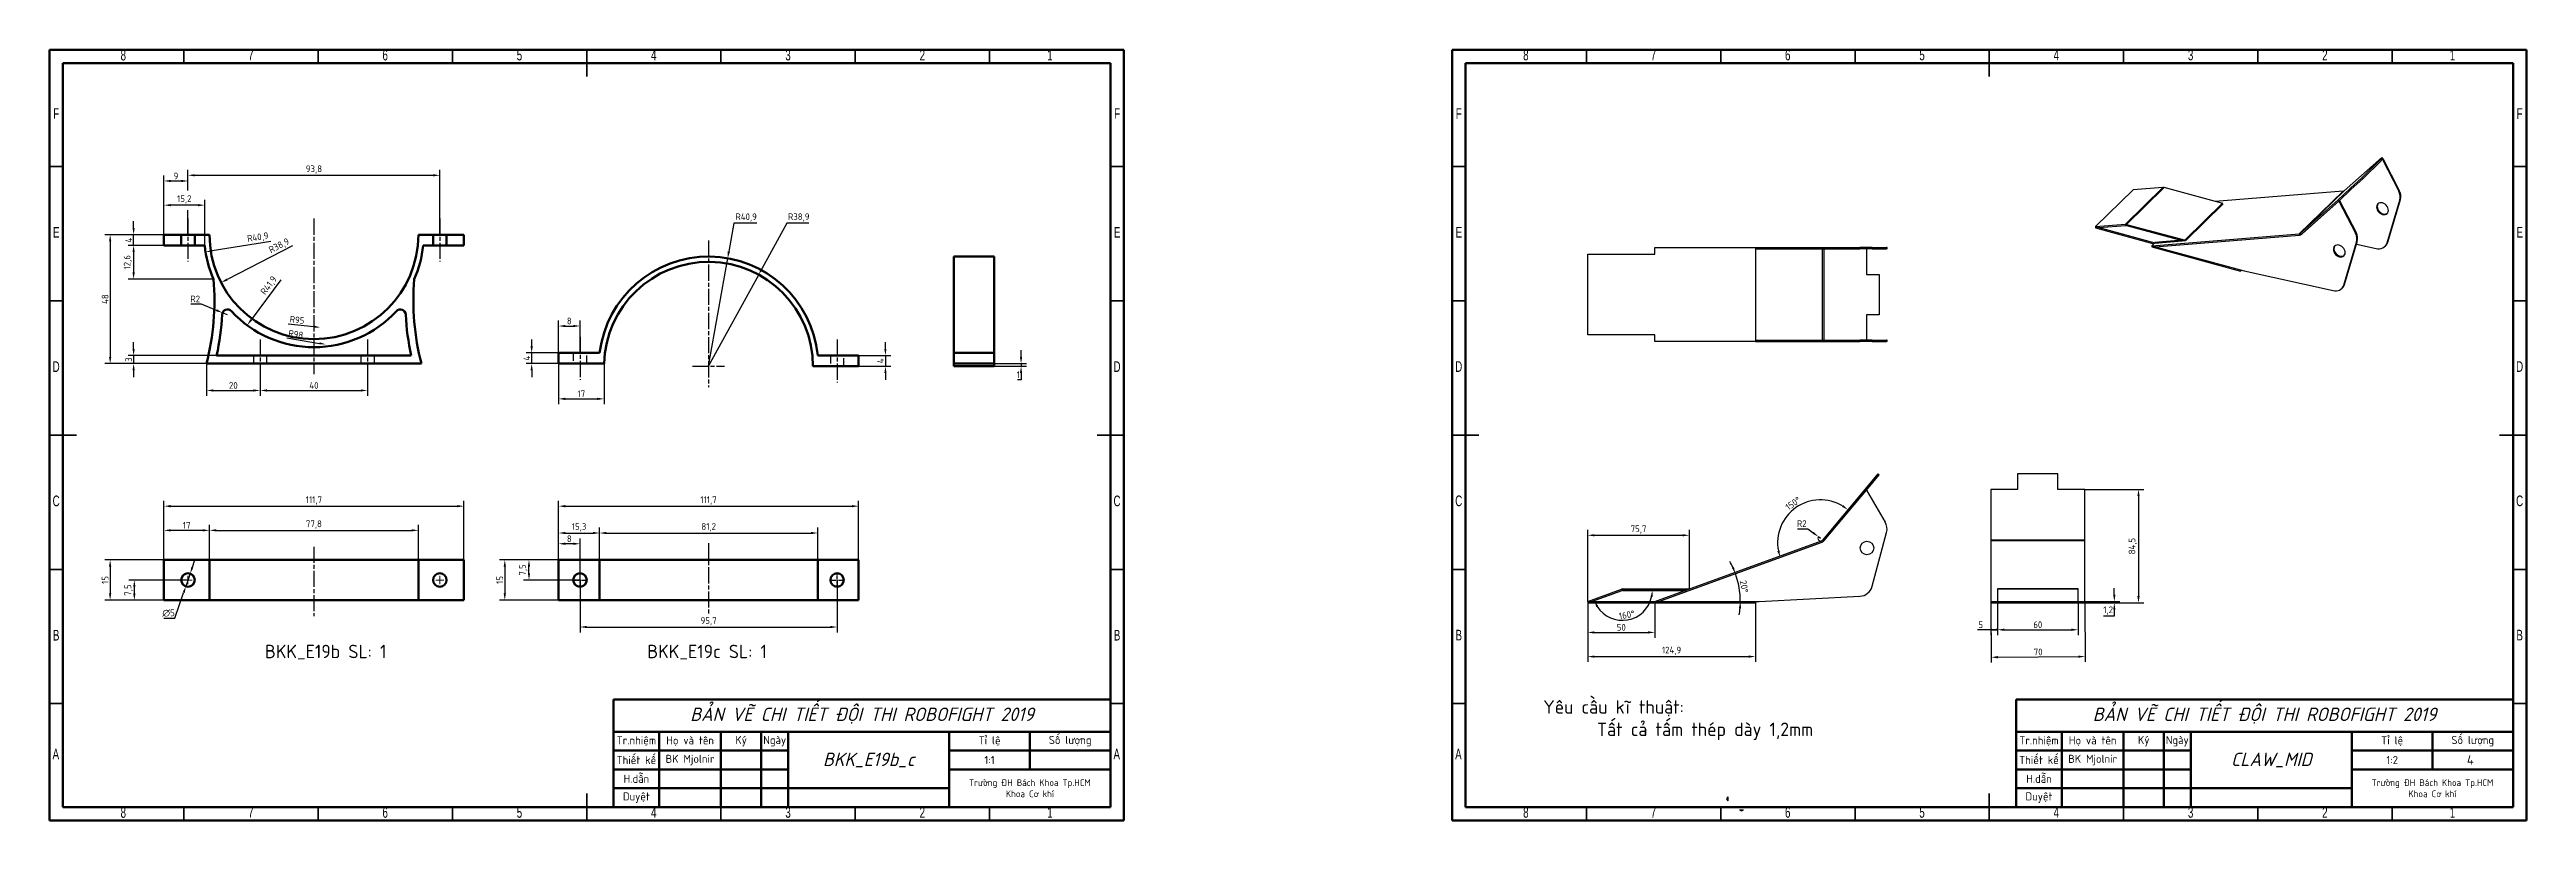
# Model space of a CAD drawing. Header units: millimetres. Extents: x -1615 to 4166, y 5 to 3174.
# Drawn here: x 2084 to 3006, y 389 to 676 of the extents above; entities that cross this region are included whole.
import ezdxf

# ---------------------------------------------------------------- set-up
doc = ezdxf.new("R2010")
doc.units = ezdxf.units.MM
doc.header["$LTSCALE"] = 0.25
doc.header["$PDSIZE"] = -1
for name, pattern in [('ACAD_ISO02W100', [15, 12, -3]), ('ACAD_ISO08W100', [36, 24, -3, 6, -3]), ('CENTER2', [1.125, 0.75, -0.125, 0.125, -0.125])]:
    doc.linetypes.add(name, pattern=pattern)
doc.layers.get('0').update_dxf_attribs({"lineweight": 50})
for name, color, linetype, lineweight in [('duong tam', 2, 'ACAD_ISO08W100', 25), ('kich thuoc', 1, 'Continuous', 25), ('Net dam', 7, 'Continuous', 50), ('netdut', 6, 'ACAD_ISO02W100', 25), ('van ban', 7, 'Continuous', 25)]:
    doc.layers.add(name, color=color, linetype=linetype, lineweight=lineweight)
doc.styles.add('SLDTEXTSTYLE0', font='TXT', dxfattribs={"width": 0.686449})
doc.styles.get("Standard").update_dxf_attribs({"font": ''})
doc.styles.add('tieng viet', font='')
doc.styles.get('Standard').set_extended_font_data('TCVN 7284')
doc.styles.get('tieng viet').set_extended_font_data('TCVN 7284')
doc.dimstyles.new('Ratio 1', dxfattribs={"dimtxt": 2.5, "dimasz": 2.5, "dimexe": 2, "dimexo": 0, "dimtad": 1, "dimtoh": 1, "dimdec": 1, "dimzin": 9, "dimtxsty": 'Standard', "dimcen": 2.5, "dimazin": 0, "dimtfac": 1, "dimtdec": 1, "dimtmove": 0, "dimatfit": 3, "dimfxl": 1, "dimtzin": 1, "dimarcsym": 0})
doc.dimstyles.new('Ratio 2', dxfattribs={"dimtxt": 2.5, "dimasz": 2.5, "dimexe": 2, "dimexo": 0, "dimtad": 1, "dimtoh": 1, "dimdec": 1, "dimlfac": 2, "dimzin": 9, "dimtxsty": 'Standard', "dimcen": 2.5, "dimazin": 2, "dimtfac": 1, "dimtdec": 1, "dimtmove": 0, "dimatfit": 3, "dimfxl": 1, "dimtzin": 1, "dimarcsym": 0})

msp = doc.modelspace()

# ---------------------------------------------------------------- texts
at = {"color": 7, "linetype": 'Continuous', "lineweight": 0, "char_height": 3.969, "attachment_point": 2, "style": 'SLDTEXTSTYLE0'}
for s, insert in [('8', (2111.01, 675.831)), ('7', (2158.51, 675.831)), ('6', (2208.51, 675.831)), ('5', (2258.51, 675.831)), ('4', (2308.51, 675.831)), ('3', (2358.51, 675.831)), ('2', (2408.51, 675.831)), ('1', (2456.01, 675.831)), ('8', (2633.226, 675.855)), ('7', (2680.726, 675.855)), ('6', (2730.726, 675.855)), ('5', (2780.726, 675.855)), ('4', (2830.726, 675.855)), ('3', (2880.726, 675.855)), ('2', (2930.726, 675.855)), ('1', (2978.226, 675.855)), ('F', (2086.008, 654.081)), ('F', (2481.008, 654.081)), ('F', (2608.224, 654.047)), ('F', (3003.224, 654.047)), ('E', (2086.058, 609.831)), ('E', (2481.058, 609.831)), ('E', (2608.274, 609.855)), ('E', (3003.274, 609.855)), ('D', (2086.003, 559.831)), ('D', (2481.003, 559.831)), ('D', (2608.219, 559.855)), ('D', (3003.219, 559.855)), ('C', (2086.009, 509.831)), ('C', (2481.009, 509.831)), ('C', (2608.225, 509.855)), ('C', (3003.225, 509.855)), ('B', (2086.021, 459.831)), ('B', (2481.021, 459.831)), ('B', (2608.237, 459.855)), ('B', (3003.237, 459.855)), ('A', (2085.89, 415.581)), ('A', (2480.89, 415.581)), ('A', (2608.106, 415.547)), ('8', (2111.01, 393.831)), ('7', (2158.51, 393.831)), ('6', (2208.51, 393.831)), ('5', (2258.51, 393.831)), ('4', (2308.51, 393.831)), ('3', (2358.51, 393.831)), ('2', (2408.51, 393.831)), ('1', (2456.01, 393.831)), ('8', (2633.226, 393.855)), ('7', (2680.726, 393.855)), ('6', (2730.726, 393.855)), ('5', (2780.726, 393.855)), ('4', (2830.726, 393.855)), ('3', (2880.726, 393.855)), ('2', (2930.726, 393.855)), ('1', (2978.226, 393.855))]:
    msp.add_mtext(s, dxfattribs=dict(at, insert=insert))
at = {"layer": 'van ban', "char_height": 5, "attachment_point": 1}
for s, width, insert in [('BKK_E19b SL: 1', 63.52401, (2163.747, 454.287)), ('BKK_E19c SL: 1', 63.52401, (2306.091, 454.287)), ('Yêu cầu kĩ thuật:\\P^ITất cả tấm thép dày 1,2mm^I', 154.33451, (2639.691, 433.636))]:
    msp.add_mtext_dynamic_manual_height_columns(s, width=width, gutter_width=17.5, heights=[0], dxfattribs=dict(at, insert=insert))
at = {"layer": 'van ban', "style": 'tieng viet'}
for s, width, gutter_width, insert, char_height, attachment_point in [('{\\fTCVN 7284|b0|i1|c0|p34;BẢN VẼ CHI TIẾT ĐỘI THI ROBOFIGHT 2019}', 185, 12.5, (2386.05, 427.863), 5, 5), ('{\\fTCVN 7284|b0|i1|c0|p34;BẢN VẼ CHI TIẾT ĐỘI THI ROBOFIGHT 2019}', 185, 12.5, (2908.266, 427.863), 5, 5), ('Tr.nhiệm', 17, 12.5, (2302.05, 418.363), 3, 5), ('Họ và tên', 23, 12.5, (2322.05, 418.363), 3, 5), ('Ký', 15, 12.5, (2341.05, 418.363), 3, 5), ('Ngày', 10, 12.5, (2353.55, 418.363), 3, 5), ('Tỉ lệ', 30, 12.5, (2433.55, 418.363), 3, 5), ('Số lượng', 30, 12.5, (2463.55, 418.363), 3, 5), ('Tr.nhiệm', 17, 12.5, (2824.266, 418.363), 3, 5), ('Họ và tên', 23, 12.5, (2844.266, 418.363), 3, 5), ('Ký', 15, 12.5, (2863.266, 418.363), 3, 5), ('Ngày', 10, 12.5, (2875.766, 418.363), 3, 5), ('Tỉ lệ', 30, 12.5, (2955.766, 418.363), 3, 5), ('Số lượng', 30, 12.5, (2985.766, 418.363), 3, 5), ('Thiết kế', 17, 12.5, (2302.05, 411.363), 3, 5), ('H.dẫn', 17, 12.5, (2302.05, 404.363), 3, 5), ('BK Mjolnir', 23, 12.5, (2322.05, 411.363), 3, 5), ('{\\fTCVN 7284|b0|i1|c0|p34;BKK_E19b_c}', 60, 12.5, (2388.55, 411.363), 5, 5), ('1:1', 30, 12.5, (2433.55, 411.363), 3, 5), ('Thiết kế', 17, 12.5, (2824.266, 411.363), 3, 5), ('H.dẫn', 17, 12.5, (2824.266, 404.363), 3, 5), ('BK Mjolnir', 23, 12.5, (2844.266, 411.363), 3, 5), ('{\\fTCVN 7284|b0|i1|c0|p34;CLAW_MID}', 60, 12.5, (2910.766, 411.363), 5, 5), ('1:2', 30, 12.5, (2955.766, 411.363), 3, 5), ('4', 30, 17.5, (2983.578, 413.15), 3.5, 1), ('Duyệt', 17, 12.5, (2302.05, 397.363), 3, 5), ('\\pxsm1;Trường ĐH Bách Khoa Tp.HCM\\PKhoa Cơ khí', 60, 12.5, (2448.55, 400.863), 2.5, 5), ('Duyệt', 17, 12.5, (2824.266, 397.363), 3, 5), ('\\pxsm1;Trường ĐH Bách Khoa Tp.HCM\\PKhoa Cơ khí', 60, 12.5, (2970.766, 400.863), 2.5, 5)]:
    msp.add_mtext_dynamic_manual_height_columns(s, width=width, gutter_width=gutter_width, heights=[0], dxfattribs=dict(at, insert=insert, char_height=char_height, attachment_point=attachment_point))

# ---------------------------------------------------------------- blocks, each defined once
blk = doc.blocks.new('SW_CENTERMARKSYMBOL_0')
at = {"color": 0, "linetype": 'Continuous', "lineweight": 0}
for p, q in [((-1, 0), (-1.5, 0)), ((0, 0), (-1, 0)), ((0, 1), (0, 1.5)), ((0, 0), (0, 1)), ((0, 0), (0, -1)), ((0, 0), (1, 0)), ((1, 0), (1.5, 0)), ((0, -1), (0, -1.5))]:
    blk.add_line(p, q, dxfattribs=at)
blk = doc.blocks.new('SW_CENTERMARKSYMBOL_1')
at = {"color": 0, "linetype": 'Continuous', "lineweight": 0}
for p, q in [((-1, 0), (-1.5, 0)), ((0, 0), (-1, 0)), ((0, 1), (0, 1.5)), ((0, 0), (0, 1)), ((0, 0), (0, -1)), ((0, 0), (1, 0)), ((1, 0), (1.5, 0)), ((0, -1), (0, -1.5))]:
    blk.add_line(p, q, dxfattribs=at)
blk = doc.blocks.new('*D909')
at = {"layer": 'Defpoints', "color": 0, "transparency": 16777216}
for p in [(2181.98, 606.97), (2147.43, 589.14)]:
    blk.add_point(p, dxfattribs=at)
at = {"layer": 'kich thuoc', "color": 0, "lineweight": -2, "transparency": 16777216}
blk.add_line((2174.03, 602.86), (2149.65, 590.28), dxfattribs=at)
at = {"layer": 'kich thuoc', "color": 0, "transparency": 16777216}
blk.add_solid([(2149.46, 590.65), (2149.84, 589.91), (2147.43, 589.14)], dxfattribs=at)
at = {"layer": 'kich thuoc', "color": 0, "transparency": 16777216, "insert": (2169.11, 602.71), "char_height": 2.5, "attachment_point": 5, "rotation": 27.29389}
blk.add_mtext('R38,9', dxfattribs=at)
blk = doc.blocks.new('*D910')
at = {"layer": 'Defpoints', "color": 0, "transparency": 16777216}
for p in [(2141.63, 600.54), (2181.98, 606.97)]:
    blk.add_point(p, dxfattribs=at)
at = {"layer": 'kich thuoc', "color": 0, "lineweight": -2, "transparency": 16777216}
blk.add_line((2165.98, 604.42), (2144.1, 600.93), dxfattribs=at)
at = {"layer": 'kich thuoc', "color": 0, "transparency": 16777216}
blk.add_solid([(2144.03, 601.35), (2144.16, 600.52), (2141.63, 600.54)], dxfattribs=at)
at = {"layer": 'kich thuoc', "color": 0, "transparency": 16777216, "insert": (2161.14, 605.8), "char_height": 2.5, "attachment_point": 5, "rotation": 9.04618}
blk.add_mtext('R40,9', dxfattribs=at)
blk = doc.blocks.new('*D911')
at = {"layer": 'Defpoints', "color": 0, "transparency": 16777216}
for p in [(2181.98, 606.97), (2157.15, 573.24)]:
    blk.add_point(p, dxfattribs=at)
at = {"layer": 'kich thuoc', "color": 0, "lineweight": -2, "transparency": 16777216}
blk.add_line((2169.61, 590.17), (2158.63, 575.25), dxfattribs=at)
at = {"layer": 'kich thuoc', "color": 0, "transparency": 16777216}
blk.add_solid([(2158.3, 575.5), (2158.97, 575.01), (2157.15, 573.24)], dxfattribs=at)
at = {"layer": 'kich thuoc', "color": 0, "transparency": 16777216, "insert": (2165.34, 587.95), "char_height": 2.5, "attachment_point": 5, "rotation": 53.63483}
blk.add_mtext('R41,9', dxfattribs=at)
blk = doc.blocks.new('*D913')
at = {"layer": 'Defpoints', "color": 0, "transparency": 16777216}
for p in [(2089.95, 582.53), (2184.42, 572.46)]:
    blk.add_point(p, dxfattribs=at)
at = {"layer": 'kich thuoc', "color": 0, "lineweight": -2, "transparency": 16777216}
blk.add_line((2172.42, 573.74), (2181.93, 572.73), dxfattribs=at)
at = {"layer": 'kich thuoc', "color": 0, "transparency": 16777216}
blk.add_solid([(2181.97, 573.14), (2181.89, 572.31), (2184.42, 572.46)], dxfattribs=at)
at = {"layer": 'kich thuoc', "color": 0, "transparency": 16777216, "insert": (2175.72, 575.27), "char_height": 2.5, "attachment_point": 5, "rotation": 353.91691}
blk.add_mtext('R95', dxfattribs=at)
blk = doc.blocks.new('*D914')
at = {"layer": 'Defpoints', "color": 0, "transparency": 16777216}
for p in [(2147.96, 577.89), (2149.81, 577.13)]:
    blk.add_point(p, dxfattribs=at)
at = {"layer": 'kich thuoc', "color": 0, "lineweight": -2, "transparency": 16777216}
for p, q in [((2136.17, 581.17), (2140.04, 581.17)), ((2140.04, 581.17), (2145.65, 578.85)), ((2149.81, 577.13), (2147.96, 577.89))]:
    blk.add_line(p, q, dxfattribs=at)
at = {"layer": 'kich thuoc', "color": 0, "transparency": 16777216}
blk.add_solid([(2145.81, 579.24), (2145.49, 578.47), (2147.96, 577.89)], dxfattribs=at)
at = {"layer": 'kich thuoc', "color": 0, "transparency": 16777216, "insert": (2137.79, 583.05), "char_height": 2.5, "attachment_point": 5}
blk.add_mtext('R2', dxfattribs=at)
blk = doc.blocks.new('*D915')
at = {"layer": 'Defpoints', "color": 0, "transparency": 16777216}
for p in [(2089.95, 582.53), (2186.56, 566.09)]:
    blk.add_point(p, dxfattribs=at)
at = {"layer": 'kich thuoc', "color": 0, "lineweight": -2, "transparency": 16777216}
blk.add_line((2171.85, 568.59), (2184.1, 566.5), dxfattribs=at)
at = {"layer": 'kich thuoc', "color": 0, "transparency": 16777216}
blk.add_solid([(2184.17, 566.92), (2184.03, 566.09), (2186.56, 566.09)], dxfattribs=at)
at = {"layer": 'kich thuoc', "color": 0, "transparency": 16777216, "insert": (2175.24, 569.91), "char_height": 2.5, "attachment_point": 5, "rotation": 350.34019}
blk.add_mtext('R98', dxfattribs=at)
blk = doc.blocks.new('*D916')
at = {"layer": 'Defpoints', "color": 0, "transparency": 16777216}
for p in [(2125.58, 606.97), (2106.12, 558.97), (2141.98, 558.97)]:
    blk.add_point(p, dxfattribs=at)
at = {"layer": 'kich thuoc', "color": 0, "lineweight": -2, "transparency": 16777216}
for p, q in [((2125.58, 606.97), (2104.12, 606.97)), ((2106.12, 604.47), (2106.12, 561.47)), ((2141.98, 558.97), (2104.12, 558.97))]:
    blk.add_line(p, q, dxfattribs=at)
at = {"layer": 'kich thuoc', "color": 0, "transparency": 16777216}
for points in [[(2105.7, 604.47), (2106.54, 604.47), (2106.12, 606.97)], [(2105.7, 561.47), (2106.54, 561.47), (2106.12, 558.97)]]:
    blk.add_solid(points, dxfattribs=at)
at = {"layer": 'kich thuoc', "color": 0, "transparency": 16777216, "insert": (2104.25, 582.97), "char_height": 2.5, "attachment_point": 5, "rotation": 90}
blk.add_mtext('48', dxfattribs=at)
blk = doc.blocks.new('*D917')
at = {"layer": 'Defpoints', "color": 0, "transparency": 16777216}
for p in [(2114.85, 606.97), (2126.12, 606.97), (2126.12, 602.97)]:
    blk.add_point(p, dxfattribs=at)
at = {"layer": 'kich thuoc', "color": 0, "lineweight": -2, "transparency": 16777216}
for p, q in [((2114.85, 609.47), (2114.85, 611.97)), ((2126.12, 606.97), (2112.85, 606.97)), ((2126.12, 602.97), (2112.85, 602.97)), ((2114.85, 602.97), (2114.85, 606.97)), ((2114.85, 600.47), (2114.85, 597.97))]:
    blk.add_line(p, q, dxfattribs=at)
at = {"layer": 'kich thuoc', "color": 0, "transparency": 16777216}
for points in [[(2114.43, 609.47), (2115.27, 609.47), (2114.85, 606.97)], [(2114.43, 600.47), (2115.27, 600.47), (2114.85, 602.97)]]:
    blk.add_solid(points, dxfattribs=at)
at = {"layer": 'kich thuoc', "color": 0, "transparency": 16777216, "insert": (2112.98, 604.97), "char_height": 2.5, "attachment_point": 5, "rotation": 90}
blk.add_mtext('4', dxfattribs=at)
blk = doc.blocks.new('*D918')
at = {"layer": 'Defpoints', "color": 0, "transparency": 16777216}
for p in [(2126.12, 602.97), (2114.85, 590.41), (2144.62, 590.41)]:
    blk.add_point(p, dxfattribs=at)
at = {"layer": 'kich thuoc', "color": 0, "lineweight": -2, "transparency": 16777216}
for p, q in [((2126.12, 602.97), (2112.85, 602.97)), ((2114.85, 600.47), (2114.85, 592.91)), ((2144.62, 590.41), (2112.85, 590.41))]:
    blk.add_line(p, q, dxfattribs=at)
at = {"layer": 'kich thuoc', "color": 0, "transparency": 16777216}
for points in [[(2114.43, 600.47), (2115.27, 600.47), (2114.85, 602.97)], [(2114.43, 592.91), (2115.27, 592.91), (2114.85, 590.41)]]:
    blk.add_solid(points, dxfattribs=at)
at = {"layer": 'kich thuoc', "color": 0, "transparency": 16777216, "insert": (2112.73, 596.69), "char_height": 2.5, "attachment_point": 5, "rotation": 90}
blk.add_mtext('12,6', dxfattribs=at)
blk = doc.blocks.new('*D919')
at = {"layer": 'Defpoints', "color": 0, "transparency": 16777216}
for p in [(2237.85, 505.89), (2126.12, 485.89), (2237.85, 485.89)]:
    blk.add_point(p, dxfattribs=at)
at = {"layer": 'kich thuoc', "color": 0, "lineweight": -2, "transparency": 16777216}
for p, q in [((2126.12, 485.89), (2126.12, 507.89)), ((2237.85, 485.89), (2237.85, 507.89)), ((2128.62, 505.89), (2235.35, 505.89))]:
    blk.add_line(p, q, dxfattribs=at)
at = {"layer": 'kich thuoc', "color": 0, "transparency": 16777216}
for points in [[(2128.62, 506.31), (2128.62, 505.47), (2126.12, 505.89)], [(2235.35, 506.31), (2235.35, 505.47), (2237.85, 505.89)]]:
    blk.add_solid(points, dxfattribs=at)
at = {"layer": 'kich thuoc', "color": 0, "transparency": 16777216, "insert": (2181.98, 508.02), "char_height": 2.5, "attachment_point": 5}
blk.add_mtext('111,7', dxfattribs=at)
blk = doc.blocks.new('*D920')
at = {"layer": 'Defpoints', "color": 0, "transparency": 16777216}
for p in [(2126.12, 496.89), (2126.12, 485.89), (2143.1, 485.89)]:
    blk.add_point(p, dxfattribs=at)
at = {"layer": 'kich thuoc', "color": 0, "lineweight": -2, "transparency": 16777216}
for p, q in [((2126.12, 485.89), (2126.12, 498.89)), ((2143.1, 485.89), (2143.1, 498.89)), ((2140.6, 496.89), (2128.62, 496.89))]:
    blk.add_line(p, q, dxfattribs=at)
at = {"layer": 'kich thuoc', "color": 0, "transparency": 16777216}
for points in [[(2128.62, 497.31), (2128.62, 496.47), (2126.12, 496.89)], [(2140.6, 497.31), (2140.6, 496.47), (2143.1, 496.89)]]:
    blk.add_solid(points, dxfattribs=at)
at = {"layer": 'kich thuoc', "color": 0, "transparency": 16777216, "insert": (2134.61, 498.77), "char_height": 2.5, "attachment_point": 5}
blk.add_mtext('17', dxfattribs=at)
blk = doc.blocks.new('*D921')
at = {"layer": 'Defpoints', "color": 0, "transparency": 16777216}
for p in [(2220.87, 496.89), (2143.1, 485.89), (2220.87, 485.89)]:
    blk.add_point(p, dxfattribs=at)
at = {"layer": 'kich thuoc', "color": 0, "lineweight": -2, "transparency": 16777216}
for p, q in [((2143.1, 485.89), (2143.1, 498.89)), ((2220.87, 485.89), (2220.87, 498.89)), ((2145.6, 496.89), (2218.37, 496.89))]:
    blk.add_line(p, q, dxfattribs=at)
at = {"layer": 'kich thuoc', "color": 0, "transparency": 16777216}
for points in [[(2145.6, 497.31), (2145.6, 496.47), (2143.1, 496.89)], [(2218.37, 497.31), (2218.37, 496.47), (2220.87, 496.89)]]:
    blk.add_solid(points, dxfattribs=at)
at = {"layer": 'kich thuoc', "color": 0, "transparency": 16777216, "insert": (2181.98, 499.02), "char_height": 2.5, "attachment_point": 5}
blk.add_mtext('77,8', dxfattribs=at)
blk = doc.blocks.new('*D922')
at = {"layer": 'Defpoints', "color": 0, "transparency": 16777216}
for p in [(2114.85, 558.97), (2141.98, 558.97), (2145.77, 561.97)]:
    blk.add_point(p, dxfattribs=at)
at = {"layer": 'kich thuoc', "color": 0, "lineweight": -2, "transparency": 16777216}
for p, q in [((2114.85, 564.47), (2114.85, 566.97)), ((2145.77, 561.97), (2112.85, 561.97)), ((2141.98, 558.97), (2112.85, 558.97)), ((2114.85, 561.97), (2114.85, 558.97)), ((2114.85, 556.47), (2114.85, 553.97))]:
    blk.add_line(p, q, dxfattribs=at)
at = {"layer": 'kich thuoc', "color": 0, "transparency": 16777216}
for points in [[(2114.43, 564.47), (2115.27, 564.47), (2114.85, 561.97)], [(2114.43, 556.47), (2115.27, 556.47), (2114.85, 558.97)]]:
    blk.add_solid(points, dxfattribs=at)
at = {"layer": 'kich thuoc', "color": 0, "transparency": 16777216, "insert": (2112.98, 560.47), "char_height": 2.5, "attachment_point": 5, "rotation": 90}
blk.add_mtext('3', dxfattribs=at)
blk = doc.blocks.new('*D923')
at = {"layer": 'Defpoints', "color": 0, "transparency": 16777216}
for p in [(2126.12, 485.89), (2106.12, 470.89), (2126.12, 470.89)]:
    blk.add_point(p, dxfattribs=at)
at = {"layer": 'kich thuoc', "color": 0, "lineweight": -2, "transparency": 16777216}
for p, q in [((2126.12, 485.89), (2104.12, 485.89)), ((2106.12, 483.39), (2106.12, 473.39)), ((2126.12, 470.89), (2104.12, 470.89))]:
    blk.add_line(p, q, dxfattribs=at)
at = {"layer": 'kich thuoc', "color": 0, "transparency": 16777216}
for points in [[(2105.7, 483.39), (2106.54, 483.39), (2106.12, 485.89)], [(2105.7, 473.39), (2106.54, 473.39), (2106.12, 470.89)]]:
    blk.add_solid(points, dxfattribs=at)
at = {"layer": 'kich thuoc', "color": 0, "transparency": 16777216, "insert": (2104.25, 478.39), "char_height": 2.5, "attachment_point": 5, "rotation": 90}
blk.add_mtext('15', dxfattribs=at)
blk = doc.blocks.new('*D924')
at = {"layer": 'Defpoints', "color": 0, "transparency": 16777216}
for p in [(2135.1, 626.97), (2126.12, 606.97), (2135.1, 606.97)]:
    blk.add_point(p, dxfattribs=at)
at = {"layer": 'kich thuoc', "color": 0, "lineweight": -2, "transparency": 16777216}
for p, q in [((2126.12, 606.97), (2126.12, 628.97)), ((2135.1, 623.47), (2135.1, 628.97)), ((2128.62, 626.97), (2132.6, 626.97)), ((2135.1, 606.97), (2135.1, 616.09))]:
    blk.add_line(p, q, dxfattribs=at)
at = {"layer": 'kich thuoc', "color": 0, "transparency": 16777216}
for points in [[(2128.62, 627.38), (2128.62, 626.55), (2126.12, 626.97)], [(2132.6, 627.38), (2132.6, 626.55), (2135.1, 626.97)]]:
    blk.add_solid(points, dxfattribs=at)
at = {"layer": 'kich thuoc', "color": 0, "transparency": 16777216, "insert": (2130.61, 628.84), "char_height": 2.5, "attachment_point": 5}
blk.add_mtext('9', dxfattribs=at)
blk = doc.blocks.new('*D925')
at = {"layer": 'Defpoints', "color": 0, "transparency": 16777216}
for p in [(2228.87, 629.09), (2135.1, 606.97), (2228.87, 606.97)]:
    blk.add_point(p, dxfattribs=at)
at = {"layer": 'kich thuoc', "color": 0, "lineweight": -2, "transparency": 16777216}
for p, q in [((2135.1, 623.47), (2135.1, 631.09)), ((2137.6, 629.09), (2226.37, 629.09)), ((2228.87, 606.97), (2228.87, 631.09)), ((2135.1, 606.97), (2135.1, 616.09))]:
    blk.add_line(p, q, dxfattribs=at)
at = {"layer": 'kich thuoc', "color": 0, "transparency": 16777216}
for points in [[(2137.6, 629.51), (2137.6, 628.67), (2135.1, 629.09)], [(2226.37, 629.51), (2226.37, 628.67), (2228.87, 629.09)]]:
    blk.add_solid(points, dxfattribs=at)
at = {"layer": 'kich thuoc', "color": 0, "transparency": 16777216, "insert": (2181.98, 631.22), "char_height": 2.5, "attachment_point": 5}
blk.add_mtext('93,8', dxfattribs=at)
blk = doc.blocks.new('*D926')
at = {"layer": 'Defpoints', "color": 0, "transparency": 16777216}
for p in [(2115.12, 470.89), (2126.12, 470.89), (2135.1, 478.39)]:
    blk.add_point(p, dxfattribs=at)
at = {"layer": 'kich thuoc', "color": 0, "lineweight": -2, "transparency": 16777216}
for p, q in [((2135.1, 478.39), (2113.12, 478.39)), ((2126.12, 470.89), (2113.12, 470.89)), ((2115.12, 475.89), (2115.12, 473.39))]:
    blk.add_line(p, q, dxfattribs=at)
at = {"layer": 'kich thuoc', "color": 0, "transparency": 16777216}
for points in [[(2114.7, 475.89), (2115.54, 475.89), (2115.12, 478.39)], [(2114.7, 473.39), (2115.54, 473.39), (2115.12, 470.89)]]:
    blk.add_solid(points, dxfattribs=at)
at = {"layer": 'kich thuoc', "color": 0, "transparency": 16777216, "insert": (2113, 474.64), "char_height": 2.5, "attachment_point": 5, "rotation": 90}
blk.add_mtext('7,5', dxfattribs=at)
blk = doc.blocks.new('*D927')
at = {"layer": 'Defpoints', "color": 0, "transparency": 16777216}
for p in [(2135.91, 480.76), (2134.29, 476.03)]:
    blk.add_point(p, dxfattribs=at)
at = {"layer": 'kich thuoc', "color": 0, "lineweight": -2, "transparency": 16777216}
for p, q in [((2135.91, 480.76), (2134.29, 476.03)), ((2136.72, 483.12), (2137.54, 485.48)), ((2130.24, 464.22), (2133.48, 473.66)), ((2126.11, 464.22), (2130.24, 464.22))]:
    blk.add_line(p, q, dxfattribs=at)
at = {"layer": 'kich thuoc', "color": 0, "transparency": 16777216}
for points in [[(2136.33, 483.26), (2137.12, 482.98), (2135.91, 480.76)], [(2133.08, 473.8), (2133.87, 473.53), (2134.29, 476.03)]]:
    blk.add_solid(points, dxfattribs=at)
at = {"layer": 'kich thuoc', "color": 0, "transparency": 16777216, "insert": (2127.86, 466.09), "char_height": 2.5, "attachment_point": 5}
blk.add_mtext('∅5', dxfattribs=at)
blk = doc.blocks.new('*D928')
at = {"layer": 'Defpoints', "color": 0, "transparency": 16777216}
for p in [(2141.98, 558.97), (2161.98, 558.97), (2161.98, 548.97)]:
    blk.add_point(p, dxfattribs=at)
at = {"layer": 'kich thuoc', "color": 0, "lineweight": -2, "transparency": 16777216}
for p, q in [((2141.98, 558.97), (2141.98, 546.97)), ((2161.98, 558.97), (2161.98, 546.97)), ((2144.48, 548.97), (2159.48, 548.97))]:
    blk.add_line(p, q, dxfattribs=at)
at = {"layer": 'kich thuoc', "color": 0, "transparency": 16777216}
for points in [[(2144.48, 549.38), (2144.48, 548.55), (2141.98, 548.97)], [(2159.48, 549.38), (2159.48, 548.55), (2161.98, 548.97)]]:
    blk.add_solid(points, dxfattribs=at)
at = {"layer": 'kich thuoc', "color": 0, "transparency": 16777216, "insert": (2151.98, 550.84), "char_height": 2.5, "attachment_point": 5}
blk.add_mtext('20', dxfattribs=at)
blk = doc.blocks.new('*D929')
at = {"layer": 'Defpoints', "color": 0, "transparency": 16777216}
for p in [(2161.98, 558.97), (2201.98, 558.97), (2201.98, 548.97)]:
    blk.add_point(p, dxfattribs=at)
at = {"layer": 'kich thuoc', "color": 0, "lineweight": -2, "transparency": 16777216}
for p, q in [((2161.98, 558.97), (2161.98, 546.97)), ((2201.98, 558.97), (2201.98, 546.97)), ((2164.48, 548.97), (2199.48, 548.97))]:
    blk.add_line(p, q, dxfattribs=at)
at = {"layer": 'kich thuoc', "color": 0, "transparency": 16777216}
for points in [[(2164.48, 549.38), (2164.48, 548.55), (2161.98, 548.97)], [(2199.48, 549.38), (2199.48, 548.55), (2201.98, 548.97)]]:
    blk.add_solid(points, dxfattribs=at)
at = {"layer": 'kich thuoc', "color": 0, "transparency": 16777216, "insert": (2181.98, 550.84), "char_height": 2.5, "attachment_point": 5}
blk.add_mtext('40', dxfattribs=at)
blk = doc.blocks.new('*D930')
at = {"layer": 'Defpoints', "color": 0, "transparency": 16777216}
for p in [(2336.05, 598.2), (2328.91, 557.97)]:
    blk.add_point(p, dxfattribs=at)
at = {"layer": 'kich thuoc', "color": 0, "lineweight": -2, "transparency": 16777216}
for p, q in [((2338.36, 611.23), (2336.48, 600.66)), ((2346.86, 611.23), (2338.36, 611.23)), ((2328.91, 557.97), (2336.05, 598.2))]:
    blk.add_line(p, q, dxfattribs=at)
at = {"layer": 'kich thuoc', "color": 0, "transparency": 16777216}
blk.add_solid([(2336.07, 600.73), (2336.89, 600.59), (2336.05, 598.2)], dxfattribs=at)
at = {"layer": 'kich thuoc', "color": 0, "transparency": 16777216, "insert": (2342.92, 613.36), "char_height": 2.5, "attachment_point": 5}
blk.add_mtext('R40,9', dxfattribs=at)
blk = doc.blocks.new('*D931')
at = {"layer": 'Defpoints', "color": 0, "transparency": 16777216}
for p in [(2347.58, 592.07), (2328.91, 557.97)]:
    blk.add_point(p, dxfattribs=at)
at = {"layer": 'kich thuoc', "color": 0, "lineweight": -2, "transparency": 16777216}
for p, q in [((2358.06, 611.23), (2348.78, 594.27)), ((2366.31, 611.23), (2358.06, 611.23)), ((2328.91, 557.97), (2347.58, 592.07))]:
    blk.add_line(p, q, dxfattribs=at)
at = {"layer": 'kich thuoc', "color": 0, "transparency": 16777216}
blk.add_solid([(2348.41, 594.47), (2349.14, 594.07), (2347.58, 592.07)], dxfattribs=at)
at = {"layer": 'kich thuoc', "color": 0, "transparency": 16777216, "insert": (2362.5, 613.36), "char_height": 2.5, "attachment_point": 5}
blk.add_mtext('R38,9', dxfattribs=at)
blk = doc.blocks.new('*D932')
at = {"layer": 'Defpoints', "color": 0, "transparency": 16777216}
for p in [(2384.77, 505.89), (2273.06, 485.89), (2384.77, 485.89)]:
    blk.add_point(p, dxfattribs=at)
at = {"layer": 'kich thuoc', "color": 0, "lineweight": -2, "transparency": 16777216}
for p, q in [((2273.06, 485.89), (2273.06, 507.89)), ((2384.77, 485.89), (2384.77, 507.89)), ((2275.56, 505.89), (2382.27, 505.89))]:
    blk.add_line(p, q, dxfattribs=at)
at = {"layer": 'kich thuoc', "color": 0, "transparency": 16777216}
for points in [[(2275.56, 506.31), (2275.56, 505.47), (2273.06, 505.89)], [(2382.27, 506.31), (2382.27, 505.47), (2384.77, 505.89)]]:
    blk.add_solid(points, dxfattribs=at)
at = {"layer": 'kich thuoc', "color": 0, "transparency": 16777216, "insert": (2328.92, 508.02), "char_height": 2.5, "attachment_point": 5}
blk.add_mtext('111,7', dxfattribs=at)
blk = doc.blocks.new('*D933')
at = {"layer": 'Defpoints', "color": 0, "transparency": 16777216}
for p in [(2288.36, 495.89), (2273.06, 485.89), (2288.36, 485.89)]:
    blk.add_point(p, dxfattribs=at)
at = {"layer": 'kich thuoc', "color": 0, "lineweight": -2, "transparency": 16777216}
for p, q in [((2273.06, 485.89), (2273.06, 497.89)), ((2275.56, 495.89), (2285.86, 495.89)), ((2288.36, 485.89), (2288.36, 497.89))]:
    blk.add_line(p, q, dxfattribs=at)
at = {"layer": 'kich thuoc', "color": 0, "transparency": 16777216}
for points in [[(2275.56, 496.31), (2275.56, 495.47), (2273.06, 495.89)], [(2285.86, 496.31), (2285.86, 495.47), (2288.36, 495.89)]]:
    blk.add_solid(points, dxfattribs=at)
at = {"layer": 'kich thuoc', "color": 0, "transparency": 16777216, "insert": (2280.71, 498.02), "char_height": 2.5, "attachment_point": 5}
blk.add_mtext('15,3', dxfattribs=at)
blk = doc.blocks.new('*D934')
at = {"layer": 'Defpoints', "color": 0, "transparency": 16777216}
for p in [(2126.12, 617.97), (2126.12, 606.97), (2141.32, 602.97)]:
    blk.add_point(p, dxfattribs=at)
at = {"layer": 'kich thuoc', "color": 0, "lineweight": -2, "transparency": 16777216}
for p, q in [((2126.12, 606.97), (2126.12, 619.97)), ((2138.82, 617.97), (2128.62, 617.97)), ((2141.32, 602.97), (2141.32, 619.97))]:
    blk.add_line(p, q, dxfattribs=at)
at = {"layer": 'kich thuoc', "color": 0, "transparency": 16777216}
for points in [[(2128.62, 618.38), (2128.62, 617.55), (2126.12, 617.97)], [(2138.82, 618.38), (2138.82, 617.55), (2141.32, 617.97)]]:
    blk.add_solid(points, dxfattribs=at)
at = {"layer": 'kich thuoc', "color": 0, "transparency": 16777216, "insert": (2133.72, 620.09), "char_height": 2.5, "attachment_point": 5}
blk.add_mtext('15,2', dxfattribs=at)
blk = doc.blocks.new('*D935')
at = {"layer": 'Defpoints', "color": 0, "transparency": 16777216}
for p in [(2273.06, 491.89), (2273.06, 485.89), (2281.06, 478.39)]:
    blk.add_point(p, dxfattribs=at)
at = {"layer": 'kich thuoc', "color": 0, "lineweight": -2, "transparency": 16777216}
for p, q in [((2273.06, 485.89), (2273.06, 493.89)), ((2278.56, 491.89), (2275.56, 491.89)), ((2281.06, 478.39), (2281.06, 493.89))]:
    blk.add_line(p, q, dxfattribs=at)
at = {"layer": 'kich thuoc', "color": 0, "transparency": 16777216}
for points in [[(2275.56, 492.31), (2275.56, 491.47), (2273.06, 491.89)], [(2278.56, 492.31), (2278.56, 491.47), (2281.06, 491.89)]]:
    blk.add_solid(points, dxfattribs=at)
at = {"layer": 'kich thuoc', "color": 0, "transparency": 16777216, "insert": (2277.06, 493.77), "char_height": 2.5, "attachment_point": 5}
blk.add_mtext('8', dxfattribs=at)
blk = doc.blocks.new('*D936')
at = {"layer": 'Defpoints', "color": 0, "transparency": 16777216}
for p in [(2263.06, 562.97), (2273.06, 562.97), (2273.06, 558.97)]:
    blk.add_point(p, dxfattribs=at)
at = {"layer": 'kich thuoc', "color": 0, "lineweight": -2, "transparency": 16777216}
for p, q in [((2273.06, 562.97), (2261.06, 562.97)), ((2263.06, 565.47), (2263.06, 567.97)), ((2263.06, 558.97), (2263.06, 562.97)), ((2273.06, 558.97), (2261.06, 558.97)), ((2263.06, 556.47), (2263.06, 553.97))]:
    blk.add_line(p, q, dxfattribs=at)
at = {"layer": 'kich thuoc', "color": 0, "transparency": 16777216}
for points in [[(2262.64, 565.47), (2263.48, 565.47), (2263.06, 562.97)], [(2262.64, 556.47), (2263.48, 556.47), (2263.06, 558.97)]]:
    blk.add_solid(points, dxfattribs=at)
at = {"layer": 'kich thuoc', "color": 0, "transparency": 16777216, "insert": (2261.19, 560.97), "char_height": 2.5, "attachment_point": 5, "rotation": 90}
blk.add_mtext('4', dxfattribs=at)
blk = doc.blocks.new('*D937')
at = {"layer": 'Defpoints', "color": 0, "transparency": 16777216}
for p in [(2273.06, 558.97), (2290.04, 558.97), (2290.04, 545.85)]:
    blk.add_point(p, dxfattribs=at)
at = {"layer": 'kich thuoc', "color": 0, "lineweight": -2, "transparency": 16777216}
for p, q in [((2273.06, 558.97), (2273.06, 543.85)), ((2290.04, 558.97), (2290.04, 543.85)), ((2275.56, 545.85), (2287.54, 545.85))]:
    blk.add_line(p, q, dxfattribs=at)
at = {"layer": 'kich thuoc', "color": 0, "transparency": 16777216}
for points in [[(2275.56, 546.26), (2275.56, 545.43), (2273.06, 545.85)], [(2287.54, 546.26), (2287.54, 545.43), (2290.04, 545.85)]]:
    blk.add_solid(points, dxfattribs=at)
at = {"layer": 'kich thuoc', "color": 0, "transparency": 16777216, "insert": (2281.55, 547.72), "char_height": 2.5, "attachment_point": 5}
blk.add_mtext('17', dxfattribs=at)
blk = doc.blocks.new('*D938')
at = {"layer": 'Defpoints', "color": 0, "transparency": 16777216}
for p in [(2369.58, 495.89), (2288.36, 485.89), (2369.58, 485.89)]:
    blk.add_point(p, dxfattribs=at)
at = {"layer": 'kich thuoc', "color": 0, "lineweight": -2, "transparency": 16777216}
for p, q in [((2288.36, 485.89), (2288.36, 497.89)), ((2290.86, 495.89), (2367.08, 495.89)), ((2369.58, 485.89), (2369.58, 497.89))]:
    blk.add_line(p, q, dxfattribs=at)
at = {"layer": 'kich thuoc', "color": 0, "transparency": 16777216}
for points in [[(2290.86, 496.31), (2290.86, 495.47), (2288.36, 495.89)], [(2367.08, 496.31), (2367.08, 495.47), (2369.58, 495.89)]]:
    blk.add_solid(points, dxfattribs=at)
at = {"layer": 'kich thuoc', "color": 0, "transparency": 16777216, "insert": (2328.97, 498.02), "char_height": 2.5, "attachment_point": 5}
blk.add_mtext('81,2', dxfattribs=at)
blk = doc.blocks.new('*D939')
at = {"layer": 'Defpoints', "color": 0, "transparency": 16777216}
for p in [(2384.77, 561.97), (2384.77, 557.97), (2394.77, 557.97)]:
    blk.add_point(p, dxfattribs=at)
at = {"layer": 'kich thuoc', "color": 0, "lineweight": -2, "transparency": 16777216}
for p, q in [((2394.77, 564.47), (2394.77, 566.97)), ((2384.77, 561.97), (2396.77, 561.97)), ((2384.77, 557.97), (2396.77, 557.97)), ((2394.77, 561.97), (2394.77, 557.97)), ((2394.77, 555.47), (2394.77, 552.97))]:
    blk.add_line(p, q, dxfattribs=at)
at = {"layer": 'kich thuoc', "color": 0, "transparency": 16777216}
for points in [[(2394.36, 564.47), (2395.19, 564.47), (2394.77, 561.97)], [(2394.36, 555.47), (2395.19, 555.47), (2394.77, 557.97)]]:
    blk.add_solid(points, dxfattribs=at)
at = {"layer": 'kich thuoc', "color": 0, "transparency": 16777216, "insert": (2392.9, 559.97), "char_height": 2.5, "attachment_point": 5, "rotation": 90}
blk.add_mtext('4', dxfattribs=at)
blk = doc.blocks.new('*D940')
at = {"layer": 'Defpoints', "color": 0, "transparency": 16777216}
for p in [(2435.27, 558.97), (2435.27, 557.97), (2445.27, 557.97)]:
    blk.add_point(p, dxfattribs=at)
at = {"layer": 'kich thuoc', "color": 0, "lineweight": -2, "transparency": 16777216}
for p, q in [((2445.27, 561.47), (2445.27, 563.97)), ((2435.27, 558.97), (2447.27, 558.97)), ((2435.27, 557.97), (2447.27, 557.97)), ((2445.27, 558.97), (2445.27, 557.97)), ((2445.27, 555.47), (2445.27, 552.97)), ((2445.27, 552.97), (2443.89, 552.97))]:
    blk.add_line(p, q, dxfattribs=at)
at = {"layer": 'kich thuoc', "color": 0, "transparency": 16777216}
for points in [[(2444.85, 561.47), (2445.68, 561.47), (2445.27, 558.97)], [(2444.85, 555.47), (2445.68, 555.47), (2445.27, 557.97)]]:
    blk.add_solid(points, dxfattribs=at)
at = {"layer": 'kich thuoc', "color": 0, "transparency": 16777216, "insert": (2444.27, 554.84), "char_height": 2.5, "attachment_point": 5}
blk.add_mtext('1', dxfattribs=at)
blk = doc.blocks.new('*D941')
at = {"layer": 'Defpoints', "color": 0, "transparency": 16777216}
for p in [(2281.06, 572.97), (2273.06, 562.97), (2281.06, 562.97)]:
    blk.add_point(p, dxfattribs=at)
at = {"layer": 'kich thuoc', "color": 0, "lineweight": -2, "transparency": 16777216}
for p, q in [((2273.06, 562.97), (2273.06, 574.97)), ((2275.56, 572.97), (2278.56, 572.97)), ((2281.06, 562.97), (2281.06, 574.97))]:
    blk.add_line(p, q, dxfattribs=at)
at = {"layer": 'kich thuoc', "color": 0, "transparency": 16777216}
for points in [[(2275.56, 573.38), (2275.56, 572.55), (2273.06, 572.97)], [(2278.56, 573.38), (2278.56, 572.55), (2281.06, 572.97)]]:
    blk.add_solid(points, dxfattribs=at)
at = {"layer": 'kich thuoc', "color": 0, "transparency": 16777216, "insert": (2277.06, 574.84), "char_height": 2.5, "attachment_point": 5}
blk.add_mtext('8', dxfattribs=at)
blk = doc.blocks.new('*D942')
at = {"layer": 'Defpoints', "color": 0, "transparency": 16777216}
for p in [(2273.06, 485.89), (2253.06, 470.89), (2273.06, 470.89)]:
    blk.add_point(p, dxfattribs=at)
at = {"layer": 'kich thuoc', "color": 0, "lineweight": -2, "transparency": 16777216}
for p, q in [((2273.06, 485.89), (2251.06, 485.89)), ((2253.06, 483.39), (2253.06, 473.39)), ((2273.06, 470.89), (2251.06, 470.89))]:
    blk.add_line(p, q, dxfattribs=at)
at = {"layer": 'kich thuoc', "color": 0, "transparency": 16777216}
for points in [[(2252.64, 483.39), (2253.48, 483.39), (2253.06, 485.89)], [(2252.64, 473.39), (2253.48, 473.39), (2253.06, 470.89)]]:
    blk.add_solid(points, dxfattribs=at)
at = {"layer": 'kich thuoc', "color": 0, "transparency": 16777216, "insert": (2251.19, 478.39), "char_height": 2.5, "attachment_point": 5, "rotation": 90}
blk.add_mtext('15', dxfattribs=at)
blk = doc.blocks.new('*D943')
at = {"layer": 'Defpoints', "color": 0, "transparency": 16777216}
for p in [(2262.06, 485.89), (2273.06, 485.89), (2281.06, 478.39)]:
    blk.add_point(p, dxfattribs=at)
at = {"layer": 'kich thuoc', "color": 0, "lineweight": -2, "transparency": 16777216}
for p, q in [((2273.06, 485.89), (2260.06, 485.89)), ((2262.06, 480.89), (2262.06, 483.39)), ((2281.06, 478.39), (2260.06, 478.39))]:
    blk.add_line(p, q, dxfattribs=at)
at = {"layer": 'kich thuoc', "color": 0, "transparency": 16777216}
for points in [[(2261.64, 483.39), (2262.48, 483.39), (2262.06, 485.89)], [(2261.64, 480.89), (2262.48, 480.89), (2262.06, 478.39)]]:
    blk.add_solid(points, dxfattribs=at)
at = {"layer": 'kich thuoc', "color": 0, "transparency": 16777216, "insert": (2259.94, 482.14), "char_height": 2.5, "attachment_point": 5, "rotation": 90}
blk.add_mtext('7,5', dxfattribs=at)
blk = doc.blocks.new('*U944')
at = {"layer": 'duong tam', "color": 0, "linetype": 'CENTER2', "transparency": 16777216}
for p, q in [((-2.62, 0), (-0.5, 0)), ((0, 0.5), (0, 2.62)), ((0.5, 0), (2.62, 0)), ((0, -2.62), (0, -0.5))]:
    blk.add_line(p, q, dxfattribs=at)
at = {"layer": 'duong tam', "color": 0, "linetype": 'Continuous', "transparency": 16777216}
for p, q in [((-0.25, 0), (0.25, 0)), ((0, -0.25), (0, 0.25))]:
    blk.add_line(p, q, dxfattribs=at)
blk = doc.blocks.new('*U945')
at = {"layer": 'duong tam', "color": 0, "linetype": 'CENTER2', "transparency": 16777216}
for p, q in [((-2.62, 0), (-0.5, 0)), ((0, 0.5), (0, 2.62)), ((0.5, 0), (2.62, 0)), ((0, -2.62), (0, -0.5))]:
    blk.add_line(p, q, dxfattribs=at)
at = {"layer": 'duong tam', "color": 0, "linetype": 'Continuous', "transparency": 16777216}
for p, q in [((-0.25, 0), (0.25, 0)), ((0, -0.25), (0, 0.25))]:
    blk.add_line(p, q, dxfattribs=at)
blk = doc.blocks.new('*D946')
at = {"layer": 'Defpoints', "color": 0, "transparency": 16777216}
for p in [(2281.06, 478.39), (2376.77, 478.39), (2376.77, 460.89)]:
    blk.add_point(p, dxfattribs=at)
at = {"layer": 'kich thuoc', "color": 0, "lineweight": -2, "transparency": 16777216}
for p, q in [((2281.06, 478.39), (2281.06, 458.89)), ((2376.77, 478.39), (2376.77, 458.89)), ((2283.56, 460.89), (2374.27, 460.89))]:
    blk.add_line(p, q, dxfattribs=at)
at = {"layer": 'kich thuoc', "color": 0, "transparency": 16777216}
for points in [[(2283.56, 461.31), (2283.56, 460.47), (2281.06, 460.89)], [(2374.27, 461.31), (2374.27, 460.47), (2376.77, 460.89)]]:
    blk.add_solid(points, dxfattribs=at)
at = {"layer": 'kich thuoc', "color": 0, "transparency": 16777216, "insert": (2328.92, 463.02), "char_height": 2.5, "attachment_point": 5}
blk.add_mtext('95,7', dxfattribs=at)
blk = doc.blocks.new('*D1073')
at = {"layer": 'Defpoints', "color": 0, "transparency": 16777216}
for p in [(2656.24, 469.88), (2718.67, 469.88), (2718.67, 449.88)]:
    blk.add_point(p, dxfattribs=at)
at = {"layer": 'kich thuoc', "color": 0, "lineweight": -2, "transparency": 16777216}
for p, q in [((2656.24, 469.88), (2656.24, 447.88)), ((2718.67, 469.88), (2718.67, 447.88)), ((2658.74, 449.88), (2716.17, 449.88))]:
    blk.add_line(p, q, dxfattribs=at)
at = {"layer": 'kich thuoc', "color": 0, "transparency": 16777216}
for points in [[(2658.74, 450.3), (2658.74, 449.46), (2656.24, 449.88)], [(2716.17, 450.3), (2716.17, 449.46), (2718.67, 449.88)]]:
    blk.add_solid(points, dxfattribs=at)
at = {"layer": 'kich thuoc', "color": 0, "transparency": 16777216, "insert": (2687.46, 452.01), "char_height": 2.5, "attachment_point": 5}
blk.add_mtext('124,9', dxfattribs=at)
blk = doc.blocks.new('*D1074')
at = {"layer": 'Defpoints', "color": 0, "transparency": 16777216}
for p in [(2694.1, 495.06), (2656.24, 470.38), (2694.1, 475.06)]:
    blk.add_point(p, dxfattribs=at)
at = {"layer": 'kich thuoc', "color": 0, "lineweight": -2, "transparency": 16777216}
for p, q in [((2656.24, 470.38), (2656.24, 497.06)), ((2658.74, 495.06), (2691.6, 495.06)), ((2694.1, 475.06), (2694.1, 497.06))]:
    blk.add_line(p, q, dxfattribs=at)
at = {"layer": 'kich thuoc', "color": 0, "transparency": 16777216}
for points in [[(2658.74, 495.47), (2658.74, 494.64), (2656.24, 495.06)], [(2691.6, 495.47), (2691.6, 494.64), (2694.1, 495.06)]]:
    blk.add_solid(points, dxfattribs=at)
at = {"layer": 'kich thuoc', "color": 0, "transparency": 16777216, "insert": (2675.17, 497.18), "char_height": 2.5, "attachment_point": 5}
blk.add_mtext('75,7', dxfattribs=at)
blk = doc.blocks.new('*D1075')
at = {"layer": 'Defpoints', "color": 0, "transparency": 16777216}
for p in [(2657.71, 470.38), (2669.02, 474.5), (2669.36, 474.56), (2692.73, 474.56), (2665.98, 463.88)]:
    blk.add_point(p, dxfattribs=at)
at = {"layer": 'kich thuoc', "color": 0, "lineweight": -2, "transparency": 16777216}
blk.add_arc((2669.18, 474.56), 11.15, 212.87491, 347.12509, dxfattribs=at)
at = {"layer": 'kich thuoc', "color": 0, "transparency": 16777216}
for points in [[(2659.44, 468.32), (2660.19, 468.69), (2658.7, 470.74)], [(2679.64, 472.12), (2680.46, 472.03), (2680.33, 474.56)]]:
    blk.add_solid(points, dxfattribs=at)
at = {"layer": 'kich thuoc', "color": 0, "transparency": 16777216, "insert": (2670.79, 465.42), "char_height": 2.5, "attachment_point": 5, "rotation": 10}
blk.add_mtext('160°', dxfattribs=at)
blk = doc.blocks.new('*D1076')
at = {"layer": 'Defpoints', "color": 0, "transparency": 16777216}
for p in [(2681.24, 470.38), (2656.24, 469.88), (2681.24, 458.88)]:
    blk.add_point(p, dxfattribs=at)
at = {"layer": 'kich thuoc', "color": 0, "lineweight": -2, "transparency": 16777216}
for p, q in [((2681.24, 470.38), (2681.24, 456.88)), ((2656.24, 469.88), (2656.24, 456.88)), ((2658.74, 458.88), (2678.74, 458.88))]:
    blk.add_line(p, q, dxfattribs=at)
at = {"layer": 'kich thuoc', "color": 0, "transparency": 16777216}
for points in [[(2658.74, 459.3), (2658.74, 458.46), (2656.24, 458.88)], [(2678.74, 459.3), (2678.74, 458.46), (2681.24, 458.88)]]:
    blk.add_solid(points, dxfattribs=at)
at = {"layer": 'kich thuoc', "color": 0, "transparency": 16777216, "insert": (2668.74, 460.76), "char_height": 2.5, "attachment_point": 5}
blk.add_mtext('50', dxfattribs=at)
blk = doc.blocks.new('*D1077')
at = {"layer": 'Defpoints', "color": 0, "transparency": 16777216}
for p in [(2742.18, 494.49), (2742.97, 493.89)]:
    blk.add_point(p, dxfattribs=at)
at = {"layer": 'kich thuoc', "color": 0, "lineweight": -2, "transparency": 16777216}
for p, q in [((2734.3, 497.5), (2738.18, 497.5)), ((2738.18, 497.5), (2740.18, 496)), ((2742.97, 493.89), (2742.18, 494.49))]:
    blk.add_line(p, q, dxfattribs=at)
blk.add_arc((2742.97, 493.89), 1, 143.03588, 289.98311, dxfattribs=at)
at = {"layer": 'kich thuoc', "color": 0, "transparency": 16777216}
blk.add_solid([(2740.43, 496.33), (2739.93, 495.66), (2742.18, 494.49)], dxfattribs=at)
at = {"layer": 'kich thuoc', "color": 0, "transparency": 16777216, "insert": (2735.93, 499.38), "char_height": 2.5, "attachment_point": 5}
blk.add_mtext('R2', dxfattribs=at)
blk = doc.blocks.new('*D1078')
at = {"layer": 'Defpoints', "color": 0, "transparency": 16777216}
for p in [(2806.32, 469.88), (2841.32, 470.13), (2841.46, 449.88)]:
    blk.add_point(p, dxfattribs=at)
at = {"layer": 'kich thuoc', "color": 0, "lineweight": -2, "transparency": 16777216}
for p, q in [((2806.32, 469.88), (2806.48, 447.63)), ((2841.32, 470.13), (2841.48, 447.88)), ((2808.96, 449.65), (2838.96, 449.86))]:
    blk.add_line(p, q, dxfattribs=at)
at = {"layer": 'kich thuoc', "color": 0, "transparency": 16777216}
for points in [[(2808.96, 450.07), (2808.97, 449.23), (2806.46, 449.63)], [(2838.96, 450.28), (2838.97, 449.45), (2841.46, 449.88)]]:
    blk.add_solid(points, dxfattribs=at)
at = {"layer": 'kich thuoc', "color": 0, "transparency": 16777216, "insert": (2823.95, 451.63), "char_height": 2.5, "attachment_point": 5, "rotation": 0.40925}
blk.add_mtext('70', dxfattribs=at)
blk = doc.blocks.new('*D1079')
at = {"layer": 'Defpoints', "color": 0, "transparency": 16777216}
for p in [(2806.32, 469.88), (2808.82, 469.88), (2806.32, 459.88)]:
    blk.add_point(p, dxfattribs=at)
at = {"layer": 'kich thuoc', "color": 0, "lineweight": -2, "transparency": 16777216}
for p, q in [((2806.32, 469.88), (2806.32, 457.88)), ((2808.82, 469.88), (2808.82, 457.88)), ((2806.32, 459.88), (2801.32, 459.88)), ((2806.32, 459.88), (2808.82, 459.88))]:
    blk.add_line(p, q, dxfattribs=at)
at = {"layer": 'kich thuoc', "color": 0, "transparency": 16777216}
for points in [[(2806.32, 460.3), (2806.32, 459.46), (2808.82, 459.88)], [(2808.82, 460.3), (2808.82, 459.46), (2806.32, 459.88)]]:
    blk.add_solid(points, dxfattribs=at)
at = {"layer": 'kich thuoc', "color": 0, "transparency": 16777216, "insert": (2802.57, 461.76), "char_height": 2.5, "attachment_point": 5}
blk.add_mtext('5', dxfattribs=at)
blk = doc.blocks.new('*D1080')
at = {"layer": 'Defpoints', "color": 0, "transparency": 16777216}
for p in [(2808.82, 469.88), (2838.82, 469.88), (2838.82, 459.88)]:
    blk.add_point(p, dxfattribs=at)
at = {"layer": 'kich thuoc', "color": 0, "lineweight": -2, "transparency": 16777216}
for p, q in [((2808.82, 469.88), (2808.82, 457.88)), ((2838.82, 469.88), (2838.82, 457.88)), ((2811.32, 459.88), (2836.32, 459.88))]:
    blk.add_line(p, q, dxfattribs=at)
at = {"layer": 'kich thuoc', "color": 0, "transparency": 16777216}
for points in [[(2811.32, 460.3), (2811.32, 459.46), (2808.82, 459.88)], [(2836.32, 460.3), (2836.32, 459.46), (2838.82, 459.88)]]:
    blk.add_solid(points, dxfattribs=at)
at = {"layer": 'kich thuoc', "color": 0, "transparency": 16777216, "insert": (2823.82, 461.76), "char_height": 2.5, "attachment_point": 5}
blk.add_mtext('60', dxfattribs=at)
blk = doc.blocks.new('*D1081')
at = {"layer": 'Defpoints', "color": 0, "transparency": 16777216}
for p in [(2841.32, 512.15), (2841.32, 469.88), (2861.32, 469.88)]:
    blk.add_point(p, dxfattribs=at)
at = {"layer": 'kich thuoc', "color": 0, "lineweight": -2, "transparency": 16777216}
for p, q in [((2841.32, 512.15), (2863.32, 512.15)), ((2861.32, 509.65), (2861.32, 472.38)), ((2841.32, 469.88), (2863.32, 469.88))]:
    blk.add_line(p, q, dxfattribs=at)
at = {"layer": 'kich thuoc', "color": 0, "transparency": 16777216}
for points in [[(2860.9, 509.65), (2861.74, 509.65), (2861.32, 512.15)], [(2860.9, 472.38), (2861.74, 472.38), (2861.32, 469.88)]]:
    blk.add_solid(points, dxfattribs=at)
at = {"layer": 'kich thuoc', "color": 0, "transparency": 16777216, "insert": (2859.19, 491.01), "char_height": 2.5, "attachment_point": 5, "rotation": 90}
blk.add_mtext('84,5', dxfattribs=at)
blk = doc.blocks.new('*D1082')
at = {"layer": 'Defpoints', "color": 0, "transparency": 16777216}
for p in [(2841.32, 470.38), (2841.32, 469.88), (2852.32, 469.88)]:
    blk.add_point(p, dxfattribs=at)
at = {"layer": 'kich thuoc', "color": 0, "lineweight": -2, "transparency": 16777216}
for p, q in [((2841.32, 470.38), (2854.32, 470.38)), ((2852.32, 472.88), (2852.32, 475.38)), ((2852.32, 470.38), (2852.32, 469.88)), ((2841.32, 469.88), (2854.32, 469.88)), ((2852.32, 464.88), (2848.32, 464.88)), ((2852.32, 467.38), (2852.32, 464.88))]:
    blk.add_line(p, q, dxfattribs=at)
at = {"layer": 'kich thuoc', "color": 0, "transparency": 16777216}
for points in [[(2851.9, 472.88), (2852.74, 472.88), (2852.32, 470.38)], [(2851.9, 467.38), (2852.74, 467.38), (2852.32, 469.88)]]:
    blk.add_solid(points, dxfattribs=at)
at = {"layer": 'kich thuoc', "color": 0, "transparency": 16777216, "insert": (2850.01, 467.01), "char_height": 2.5, "attachment_point": 5}
blk.add_mtext('1,2', dxfattribs=at)
blk = doc.blocks.new('*D1083')
at = {"layer": 'Defpoints', "color": 0, "transparency": 16777216}
for p in [(2740.16, 508), (2759.6, 512.15), (2743.43, 492.46), (2743.74, 493.25), (2682.71, 470.38)]:
    blk.add_point(p, dxfattribs=at)
at = {"layer": 'kich thuoc', "color": 0, "lineweight": -2, "transparency": 16777216}
blk.add_arc((2742.92, 492.28), 15.97, 58.96418, 191.00203, dxfattribs=at)
at = {"layer": 'kich thuoc', "color": 0, "transparency": 16777216}
for points in [[(2751.4, 506.3), (2750.91, 505.62), (2753.19, 504.51)], [(2727.65, 489.34), (2726.85, 489.12), (2727.92, 486.82)]]:
    blk.add_solid(points, dxfattribs=at)
at = {"layer": 'kich thuoc', "color": 0, "transparency": 16777216, "insert": (2732.7, 506.9), "char_height": 2.5, "attachment_point": 5, "rotation": 34.98311}
blk.add_mtext('150°', dxfattribs=at)
blk = doc.blocks.new('*D1088')
at = {"layer": 'Defpoints', "color": 0, "transparency": 16777216}
for p in [(2743.43, 492.46), (2681.24, 470.38), (2682.71, 470.38), (2712.87, 473.9), (2718.67, 470.38)]:
    blk.add_point(p, dxfattribs=at)
at = {"layer": 'kich thuoc', "color": 0, "lineweight": -2, "transparency": 16777216}
for start, end in [(24.70207, 29.42103), (360, 19.98311), (350.56208, 355.28104)]:
    blk.add_arc((2682.71, 470.38), 30.36, start, end, dxfattribs=at)
at = {"layer": 'kich thuoc', "color": 0, "transparency": 16777216}
for points in [[(2710.68, 483.23), (2709.91, 482.91), (2711.24, 480.76)], [(2712.55, 467.9), (2713.38, 467.87), (2713.07, 470.38)]]:
    blk.add_solid(points, dxfattribs=at)
at = {"layer": 'kich thuoc', "color": 0, "transparency": 16777216, "insert": (2714.46, 475.97), "char_height": 2.5, "attachment_point": 5, "rotation": 279.99155}
blk.add_mtext('20%%D', dxfattribs=at)

# ---------------------------------------------------------------- dimensions: what is measured, and where the dimension line sits
at = {"layer": 'kich thuoc'}
for base, p1, p2, dimstyle, picture, middle in [((2135.101, 626.966), (2126.121, 606.966), (2135.101, 606.966), 'Ratio 1', '*D924', (2130.611, 628.841)), ((2126.121, 617.966), (2141.317, 602.966), (2126.121, 606.966), 'Ratio 1', '*D934', (2133.719, 620.091)), ((2281.061, 572.966), (2273.061, 562.966), (2281.061, 562.966), 'Ratio 1', '*D941', (2277.061, 574.841)), ((2161.983, 548.966), (2141.983, 558.966), (2161.983, 558.966), 'Ratio 1', '*D928', (2151.983, 550.841)), ((2201.983, 548.966), (2161.983, 558.966), (2201.983, 558.966), 'Ratio 1', '*D929', (2181.983, 550.841)), ((2237.845, 505.891), (2126.121, 485.891), (2237.845, 485.891), 'Ratio 1', '*D919', (2181.983, 508.016)), ((2384.773, 505.891), (2273.061, 485.891), (2384.773, 485.891), 'Ratio 1', '*D932', (2328.917, 508.016)), ((2126.121, 496.891), (2143.101, 485.891), (2126.121, 485.891), 'Ratio 1', '*D920', (2134.611, 498.766)), ((2220.865, 496.891), (2143.101, 485.891), (2220.865, 485.891), 'Ratio 1', '*D921', (2181.983, 499.016)), ((2288.356, 495.891), (2273.061, 485.891), (2288.356, 485.891), 'Ratio 1', '*D933', (2280.709, 498.016)), ((2369.577, 495.891), (2288.356, 485.891), (2369.577, 485.891), 'Ratio 1', '*D938', (2328.966, 498.016)), ((2694.104, 495.058), (2656.245, 470.382), (2694.104, 475.058), 'Ratio 2', '*D1074', (2675.174, 497.183)), ((2273.061, 491.891), (2281.061, 478.391), (2273.061, 485.891), 'Ratio 1', '*D935', (2277.061, 493.766)), ((2376.773, 460.891), (2281.061, 478.391), (2376.773, 478.391), 'Ratio 1', '*D946', (2328.917, 463.016)), ((2681.245, 458.882), (2656.245, 469.882), (2681.245, 470.382), 'Ratio 2', '*D1076', (2668.745, 460.757)), ((2718.669572042, 449.881610828), (2656.244572042, 469.881610828), (2718.669572042, 469.881610828), 'Ratio 2', '*D1073', (2687.457072042, 452.006610828)), ((2806.32, 459.882), (2808.82, 469.882), (2806.32, 469.882), 'Ratio 2', '*D1079', (2802.57, 461.757)), ((2838.82, 459.882), (2808.82, 469.882), (2838.82, 469.882), 'Ratio 2', '*D1080', (2823.82, 461.757))]:
    dim = msp.add_linear_dim(base=base, p1=p1, p2=p2, dimstyle=dimstyle, dxfattribs=at)
    dim.commit()
    dim.dimension.update_dxf_attribs({"geometry": picture, "text_midpoint": middle})
for base, p1, p2, picture, middle in [((2228.865, 629.091), (2135.101, 606.966), (2228.865, 606.966), '*D925', (2181.983, 629.091)), ((2290.042, 545.848), (2273.061, 558.966), (2290.042, 558.966), '*D937', (2281.551, 545.848))]:
    dim = msp.add_linear_dim(base=base, p1=p1, p2=p2, dimstyle='Ratio 1', dxfattribs=at)
    dim.commit()
    dim.dimension.update_dxf_attribs({"geometry": picture, "text_midpoint": middle, "dimtype": 160})
for base, p1, p2, dimstyle, picture, middle in [((2114.851, 606.966), (2126.121, 602.966), (2126.121, 606.966), 'Ratio 1', '*D917', (2112.976, 604.966)), ((2106.121, 558.966), (2125.581, 606.966), (2141.983, 558.966), 'Ratio 1', '*D916', (2104.246, 582.966)), ((2114.851, 590.414), (2126.121, 602.966), (2144.624, 590.414), 'Ratio 1', '*D918', (2112.726, 596.69)), ((2114.851, 558.966), (2145.77, 561.966), (2141.983, 558.966), 'Ratio 1', '*D922', (2112.976, 560.466)), ((2263.061, 562.966), (2273.061, 558.966), (2273.061, 562.966), 'Ratio 1', '*D936', (2261.186, 560.966)), ((2394.773, 557.966), (2384.773, 561.966), (2384.773, 557.966), 'Ratio 1', '*D939', (2392.898, 559.966)), ((2445.266, 557.966), (2435.266, 558.966), (2435.266, 557.966), 'Ratio 1', '*D940', (2444.266, 554.841)), ((2861.32, 469.882), (2841.32, 512.145), (2841.32, 469.882), 'Ratio 2', '*D1081', (2859.195, 491.014)), ((2106.121, 470.891), (2126.121, 485.891), (2126.121, 470.891), 'Ratio 1', '*D923', (2104.246, 478.391)), ((2253.061, 470.891), (2273.061, 485.891), (2273.061, 470.891), 'Ratio 1', '*D942', (2251.186, 478.391)), ((2262.061, 485.891), (2281.061, 478.391), (2273.061, 485.891), 'Ratio 1', '*D943', (2259.936, 482.141)), ((2115.121, 470.891), (2135.101, 478.391), (2126.121, 470.891), 'Ratio 1', '*D926', (2112.996, 474.641))]:
    dim = msp.add_linear_dim(base=base, p1=p1, p2=p2, angle=90, dimstyle=dimstyle, dxfattribs=at)
    dim.commit()
    dim.dimension.update_dxf_attribs({"geometry": picture, "text_midpoint": middle})
for center, mpoint, picture, middle in [((2328.911, 557.966), (2336.046, 598.201), '*D930', (2342.92, 611.233)), ((2328.911, 557.966), (2347.579, 592.074), '*D931', (2362.502, 611.233)), ((2181.983, 606.966), (2141.629, 600.542), '*D910', (2161.471, 603.701)), ((2181.983, 606.966), (2147.43, 589.137), '*D909', (2170.083, 600.826)), ((2181.983, 606.966), (2157.15, 573.241), '*D911', (2167.056, 586.694)), ((2089.952, 582.529), (2184.417, 572.462), '*D913', (2175.525, 573.41)), ((2089.952, 582.529), (2186.562, 566.085), '*D915', (2174.927, 568.066)), ((2149.806, 577.129), (2147.958, 577.895), '*D914', (2137.79, 581.174))]:
    dim = msp.add_radius_dim(center=center, mpoint=mpoint, dimstyle='Ratio 1', dxfattribs=at)
    dim.commit()
    dim.dimension.update_dxf_attribs({"geometry": picture, "text_midpoint": middle, "dimtype": 164})
for base, line1, line2, picture, middle in [((2740.157, 508.002), ((2743.74, 493.25), (2759.605, 512.145)), ((2682.708, 470.382), (2743.425, 492.461)), '*D1083', (2732.696, 506.896)), ((2665.983, 463.877), ((2669.357, 474.558), (2692.729, 474.558)), ((2657.706, 470.382), (2669.015, 474.498)), '*D1075', (2670.791, 465.425))]:
    dim = msp.add_angular_dim_2l(base=base, line1=line1, line2=line2, dimstyle='Ratio 2', dxfattribs=at)
    dim.commit()
    dim.dimension.update_dxf_attribs({"geometry": picture, "text_midpoint": middle})
dim = msp.add_radius_dim(center=(2742.974, 493.893), mpoint=(2742.175, 494.494), dimstyle='Ratio 2', dxfattribs=at)
dim.commit()
dim.dimension.update_dxf_attribs({"geometry": '*D1077', "text_midpoint": (2735.93, 499.376)})
dim = msp.add_angular_dim_2l(base=(2712.865, 473.904), line1=((2681.245, 470.382), (2718.67, 470.382)), line2=((2682.708, 470.382), (2743.425, 492.461)), text='20%%D', dimstyle='Ratio 2', dxfattribs=at)
dim.commit()
dim.dimension.update_dxf_attribs({"geometry": '*D1088', "text_midpoint": (2714.456, 475.975)})
dim = msp.add_diameter_dim_2p(p1=(2135.913, 480.755), p2=(2134.289, 476.026), dimstyle='Ratio 1', dxfattribs=at)
dim.commit()
dim.dimension.update_dxf_attribs({"geometry": '*D927', "text_midpoint": (2127.86, 464.216), "dimtype": 163})
dim = msp.add_linear_dim(base=(2852.32, 469.882), p1=(2841.32, 470.382), p2=(2841.322, 469.882), angle=90, text='<>,2', dimstyle='Ratio 2', dxfattribs=at)
dim.commit()
dim.dimension.update_dxf_attribs({"geometry": '*D1082', "text_midpoint": (2850.007, 467.007)})
dim = msp.add_aligned_dim(p1=(2806.32, 469.882), p2=(2841.32, 470.132), distance=-20.249, dimstyle='Ratio 2', dxfattribs=at)
dim.commit()
dim.dimension.update_dxf_attribs({"geometry": '*D1078', "text_midpoint": (2823.951, 451.633)})

# ---------------------------------------------------------------- linework, layer by layer
at = {"color": 7, "linetype": 'Continuous', "lineweight": 70}
for p, q in [((2083.55, 388.863), (2083.55, 675.863)), ((2083.55, 675.863), (2483.55, 675.863)), ((2483.55, 675.863), (2483.55, 388.863)), ((2605.766, 388.863), (2605.766, 675.863)), ((2605.766, 675.863), (3005.766, 675.863)), ((3005.766, 675.863), (3005.766, 388.863)), ((2088.55, 393.863), (2088.55, 670.863)), ((2088.55, 670.863), (2478.55, 670.863)), ((2478.55, 670.863), (2478.55, 393.863)), ((2610.766, 393.863), (2610.766, 670.863)), ((2610.766, 670.863), (3000.766, 670.863)), ((3000.766, 670.863), (3000.766, 393.863)), ((2483.55, 388.863), (2083.55, 388.863)), ((2478.55, 393.863), (2088.55, 393.863)), ((3005.766, 388.863), (2605.766, 388.863)), ((3000.766, 393.863), (2610.766, 393.863))]:
    msp.add_line(p, q, dxfattribs=at)
at = {"color": 7, "linetype": 'Continuous', "lineweight": 35}
for p, q in [((2133.55, 670.863), (2133.55, 675.863)), ((2183.55, 670.863), (2183.55, 675.863)), ((2233.55, 670.863), (2233.55, 675.863)), ((2283.55, 675.863), (2283.55, 665.863)), ((2283.55, 670.863), (2283.55, 675.863)), ((2333.55, 670.863), (2333.55, 675.863)), ((2383.55, 670.863), (2383.55, 675.863)), ((2433.55, 670.863), (2433.55, 675.863)), ((2655.766, 670.863), (2655.766, 675.863)), ((2705.766, 670.863), (2705.766, 675.863)), ((2755.766, 670.863), (2755.766, 675.863)), ((2805.766, 675.863), (2805.766, 665.863)), ((2805.766, 670.863), (2805.766, 675.863)), ((2855.766, 670.863), (2855.766, 675.863)), ((2905.766, 670.863), (2905.766, 675.863)), ((2955.766, 670.863), (2955.766, 675.863)), ((2088.55, 632.363), (2083.55, 632.363)), ((2478.55, 632.363), (2483.55, 632.363)), ((2610.766, 632.363), (2605.766, 632.363)), ((3000.766, 632.363), (3005.766, 632.363)), ((2088.55, 582.363), (2083.55, 582.363)), ((2478.55, 582.363), (2483.55, 582.363)), ((2610.766, 582.363), (2605.766, 582.363)), ((3000.766, 582.363), (3005.766, 582.363)), ((2083.55, 532.363), (2093.55, 532.363)), ((2088.55, 532.363), (2083.55, 532.363)), ((2483.55, 532.363), (2473.55, 532.363)), ((2478.55, 532.363), (2483.55, 532.363)), ((2605.766, 532.363), (2615.766, 532.363)), ((2610.766, 532.363), (2605.766, 532.363)), ((3005.766, 532.363), (2995.766, 532.363)), ((3000.766, 532.363), (3005.766, 532.363)), ((2088.55, 482.363), (2083.55, 482.363)), ((2478.55, 482.363), (2483.55, 482.363)), ((2610.766, 482.363), (2605.766, 482.363)), ((3000.766, 482.363), (3005.766, 482.363)), ((2088.55, 432.363), (2083.55, 432.363)), ((2478.55, 432.363), (2483.55, 432.363)), ((2610.766, 432.363), (2605.766, 432.363)), ((3000.766, 432.363), (3005.766, 432.363)), ((2283.55, 388.863), (2283.55, 398.863)), ((2805.766, 388.863), (2805.766, 398.863)), ((2133.55, 393.863), (2133.55, 388.863)), ((2183.55, 393.863), (2183.55, 388.863)), ((2233.55, 393.863), (2233.55, 388.863)), ((2283.55, 393.863), (2283.55, 388.863)), ((2333.55, 393.863), (2333.55, 388.863)), ((2383.55, 393.863), (2383.55, 388.863)), ((2433.55, 393.863), (2433.55, 388.863)), ((2655.766, 393.863), (2655.766, 388.863)), ((2705.766, 393.863), (2705.766, 388.863)), ((2755.766, 393.863), (2755.766, 388.863)), ((2805.766, 393.863), (2805.766, 388.863)), ((2855.766, 393.863), (2855.766, 388.863)), ((2905.766, 393.863), (2905.766, 388.863)), ((2955.766, 393.863), (2955.766, 388.863))]:
    msp.add_line(p, q, dxfattribs=at)
at = {"layer": 'duong tam'}
for p, q in [((2135.101, 612.966), (2135.101, 596.966)), ((2181.983, 612.966), (2181.983, 555.091)), ((2228.865, 612.966), (2228.865, 596.966)), ((2328.911, 604.828), (2328.911, 550.231)), ((2161.983, 567.966), (2161.983, 552.966)), ((2201.983, 567.966), (2201.983, 552.966)), ((2278.561, 562.966), (2283.561, 562.966)), ((2281.061, 568.966), (2281.061, 552.966)), ((2376.773, 567.966), (2376.773, 551.966)), ((2159.483, 561.966), (2164.483, 561.966)), ((2199.483, 561.966), (2204.483, 561.966)), ((2322.911, 557.966), (2334.911, 557.966)), ((2374.273, 561.966), (2379.273, 561.966)), ((2181.983, 490.795), (2181.983, 464.966)), ((2328.911, 492.141), (2328.911, 465.828))]:
    msp.add_line(p, q, dxfattribs=at)
at = {"layer": 'Net dam', "color": 7, "linetype": 'Continuous', "lineweight": 25}
for p, q in [((2951.867, 635.729), (2937.835, 623.345)), ((2940.199, 624.341), (2944.464, 628.105)), ((2940.538, 623.973), (2944.803, 627.738)), ((2944.464, 628.105), (2951.465, 634.938)), ((2944.803, 627.738), (2944.464, 628.105)), ((2944.803, 627.738), (2951.804, 634.57)), ((2947.2, 631.174), (2951.867, 635.729)), ((2951.465, 634.938), (2947.2, 631.174)), ((2951.804, 634.57), (2951.465, 634.938)), ((2951.61, 634.78), (2952.205, 635.361)), ((2951.616, 634.774), (2952.068, 635.172)), ((2951.717, 634.884), (2952.301, 635.4)), ((2952.205, 635.361), (2951.867, 635.729)), ((2952.301, 635.4), (2952.068, 635.172)), ((2952.068, 635.172), (2958.195, 623.221)), ((2952.301, 635.4), (2958.429, 623.449)), ((2859.286, 623.636), (2845.285, 609.97)), ((2856.429, 610.873), (2870.429, 624.538)), ((2856.882, 610.827), (2870.883, 624.492)), ((2870.429, 624.538), (2859.286, 623.636)), ((2892.77, 618.544), (2870.883, 624.492)), ((2937.46, 623.193), (2889.806, 619.349)), ((2921.126, 607.25), (2937.46, 623.193)), ((2921.501, 607.402), (2937.835, 623.345)), ((2921.501, 607.402), (2935.532, 619.786)), ((2921.84, 607.035), (2935.871, 619.418)), ((2921.973, 607.107), (2935.967, 619.457)), ((2922.206, 607.334), (2936.2, 619.685)), ((2935.532, 619.786), (2940.199, 624.341)), ((2935.871, 619.418), (2935.532, 619.786)), ((2935.871, 619.418), (2940.538, 623.973)), ((2936.2, 619.685), (2935.967, 619.457)), ((2935.967, 619.457), (2942.094, 607.506)), ((2936.2, 619.685), (2942.328, 607.734)), ((2940.538, 623.973), (2940.199, 624.341)), ((2953.883, 603.944), (2958.637, 619.849)), ((2954.116, 604.172), (2958.87, 620.077)), ((2958.429, 623.449), (2958.195, 623.221)), ((2958.87, 620.077), (2958.637, 619.849)), ((2845.285, 609.97), (2856.429, 610.873)), ((2845.285, 609.97), (2867.396, 603.961)), ((2845.285, 609.97), (2845.285, 609.542)), ((2845.285, 609.97), (2846.578, 609.619)), ((2845.285, 609.542), (2867.052, 603.626)), ((2846.578, 609.619), (2856.58, 610.429)), ((2846.578, 609.619), (2856.544, 610.426)), ((2846.578, 609.619), (2867.396, 603.961)), ((2856.58, 610.429), (2856.429, 610.873)), ((2856.846, 610.395), (2877.517, 604.777)), ((2856.882, 610.398), (2856.882, 610.827)), ((2856.882, 610.827), (2878.769, 604.878)), ((2856.882, 610.398), (2877.553, 604.78)), ((2656.245, 569.68), (2656.245, 599.68)), ((2656.245, 599.68), (2681.245, 599.68)), ((2681.245, 599.68), (2681.245, 602.18)), ((2681.245, 602.18), (2718.67, 602.18)), ((2718.67, 602.18), (2720.131, 602.18)), ((2718.67, 602.18), (2718.67, 567.18)), ((2718.67, 601.68), (2720.131, 601.68)), ((2720.131, 601.68), (2720.131, 602.18)), ((2720.131, 602.18), (2757.58, 602.18)), ((2720.131, 601.68), (2757.58, 601.68)), ((2757.58, 601.68), (2757.58, 602.18)), ((2762.148, 602.18), (2757.58, 602.18)), ((2762.148, 601.68), (2757.58, 601.68)), ((2759.988, 601.68), (2759.988, 592.18)), ((2762.148, 601.68), (2762.148, 602.18)), ((2762.148, 602.18), (2767.524, 602.18)), ((2762.148, 601.68), (2767.524, 601.68)), ((2767.524, 601.68), (2767.524, 602.18)), ((2767.694, 602.18), (2767.524, 602.18)), ((2767.694, 601.68), (2767.524, 601.68)), ((2767.694, 601.68), (2767.694, 602.18)), ((2866.229, 602.822), (2921.126, 607.25)), ((2867.396, 603.961), (2866.229, 602.822)), ((2866.229, 602.822), (2867.523, 602.471)), ((2866.229, 602.822), (2899.328, 593.827)), ((2866.229, 602.822), (2866.229, 602.394)), ((2866.229, 602.394), (2899.328, 593.398)), ((2867.523, 602.471), (2921.277, 606.806)), ((2867.523, 602.471), (2921.223, 606.802)), ((2867.523, 602.471), (2900.621, 593.475)), ((2921.277, 606.806), (2921.126, 607.25)), ((2921.84, 607.035), (2921.501, 607.402)), ((2922.206, 607.334), (2921.973, 607.107)), ((2922.768, 607.854), (2922.79, 607.849)), ((2937.782, 588.229), (2942.536, 604.134)), ((2938.015, 588.457), (2942.769, 604.362)), ((2942.328, 607.734), (2942.094, 607.506)), ((2942.509, 603.492), (2949.843, 601.871)), ((2942.769, 604.362), (2942.536, 604.134)), ((2953.103, 602.636), (2953.337, 602.864)), ((2954.116, 604.172), (2953.883, 603.944)), ((2759.988, 592.18), (2764.81, 592.18)), ((2764.81, 592.18), (2764.81, 577.18)), ((2899.328, 593.827), (2899.328, 593.398)), ((2899.328, 593.398), (2899.672, 593.733)), ((2900.621, 593.475), (2933.742, 586.156)), ((2937.003, 586.921), (2937.236, 587.149)), ((2938.015, 588.457), (2937.782, 588.229)), ((2764.81, 577.18), (2759.988, 577.18)), ((2759.988, 577.18), (2759.988, 567.68)), ((2681.245, 569.68), (2656.245, 569.68)), ((2681.245, 567.18), (2681.245, 569.68)), ((2718.67, 567.18), (2681.245, 567.18)), ((2718.67, 567.68), (2720.131, 567.68)), ((2718.67, 567.18), (2720.131, 567.18)), ((2720.131, 567.18), (2720.131, 567.68)), ((2720.131, 567.68), (2757.58, 567.68)), ((2720.131, 567.18), (2757.58, 567.18)), ((2757.58, 567.18), (2757.58, 567.68)), ((2762.148, 567.68), (2757.58, 567.68)), ((2762.148, 567.18), (2757.58, 567.18)), ((2762.148, 567.18), (2762.148, 567.68)), ((2762.148, 567.68), (2767.524, 567.68)), ((2762.148, 567.18), (2767.524, 567.18)), ((2767.524, 567.18), (2767.524, 567.68)), ((2767.694, 567.68), (2767.524, 567.68)), ((2767.694, 567.18), (2767.524, 567.18)), ((2767.694, 567.18), (2767.694, 567.68)), ((2759.605, 512.145), (2764.427, 517.889)), ((2759.988, 511.824), (2764.81, 517.568)), ((2764.81, 517.568), (2764.427, 517.889)), ((2816.32, 517.889), (2816.32, 512.145)), ((2831.32, 517.889), (2816.32, 517.889)), ((2831.32, 512.145), (2831.32, 517.889)), ((2743.74, 493.25), (2759.605, 512.145)), ((2744.123, 492.928), (2759.988, 511.824)), ((2744.273, 493.054), (2760.096, 511.9)), ((2759.988, 511.824), (2759.605, 512.145)), ((2760.096, 511.9), (2767.024, 499.9)), ((2806.32, 512.145), (2806.32, 493.25)), ((2816.32, 512.145), (2806.32, 512.145)), ((2841.32, 512.145), (2831.32, 512.145)), ((2841.32, 493.25), (2841.32, 512.145)), ((2681.245, 470.382), (2743.316, 492.953)), ((2682.708, 470.382), (2743.487, 492.483)), ((2682.708, 470.382), (2743.425, 492.461)), ((2743.487, 492.483), (2743.316, 492.953)), ((2744.123, 492.928), (2743.74, 493.25)), ((2762.148, 476.043), (2767.524, 496.106)), ((2841.32, 493.25), (2806.32, 493.25)), ((2806.32, 493.25), (2806.32, 492.953)), ((2841.32, 492.953), (2806.32, 492.953)), ((2806.32, 492.953), (2806.32, 470.382)), ((2841.32, 492.953), (2841.32, 493.25)), ((2841.32, 470.382), (2841.32, 492.953)), ((2656.245, 470.382), (2668.844, 474.967)), ((2656.245, 470.382), (2656.245, 469.882)), ((2656.245, 470.382), (2681.245, 470.382)), ((2656.245, 470.382), (2657.706, 470.382)), ((2657.706, 470.382), (2669.015, 474.498)), ((2657.706, 470.382), (2668.974, 474.483)), ((2657.706, 470.382), (2681.245, 470.382)), ((2669.015, 474.498), (2668.844, 474.967)), ((2669.316, 474.543), (2692.688, 474.543)), ((2669.357, 474.558), (2669.357, 475.058)), ((2669.357, 475.058), (2694.104, 475.058)), ((2669.357, 474.558), (2692.729, 474.558)), ((2681.245, 470.382), (2682.708, 470.382)), ((2681.245, 470.382), (2718.67, 470.382)), ((2681.245, 470.382), (2681.245, 469.882)), ((2682.708, 470.382), (2720.131, 470.382)), ((2718.67, 470.382), (2718.67, 469.882)), ((2720.131, 470.382), (2757.58, 472.344)), ((2806.32, 470.382), (2808.82, 470.382)), ((2806.32, 470.382), (2806.32, 469.882)), ((2808.82, 475.058), (2808.82, 474.967)), ((2838.82, 475.058), (2808.82, 475.058)), ((2838.82, 474.967), (2808.82, 474.967)), ((2808.82, 474.967), (2808.82, 470.382)), ((2808.82, 470.382), (2808.82, 469.882)), ((2808.82, 470.382), (2838.82, 470.382)), ((2838.82, 474.967), (2838.82, 475.058)), ((2838.82, 470.382), (2838.82, 474.967)), ((2838.82, 470.382), (2841.32, 470.382)), ((2838.82, 470.382), (2838.82, 469.882)), ((2841.32, 470.382), (2841.32, 469.882)), ((2656.245, 469.882), (2681.245, 469.882)), ((2681.245, 469.882), (2718.67, 469.882)), ((2806.32, 469.882), (2808.82, 469.882)), ((2808.82, 469.882), (2838.82, 469.882)), ((2838.82, 469.882), (2841.32, 469.882))]:
    msp.add_line(p, q, dxfattribs=at)
at = {"layer": 'Net dam'}
for p, q in [((2892.77, 618.544), (2878.769, 604.878)), ((2126.121, 606.966), (2126.121, 602.966)), ((2126.121, 606.966), (2143.101, 606.966)), ((2141.317, 602.966), (2126.121, 602.966)), ((2132.601, 606.966), (2132.601, 602.966)), ((2137.601, 602.966), (2137.601, 606.966)), ((2220.865, 606.966), (2237.845, 606.966)), ((2222.649, 602.966), (2237.845, 602.966)), ((2226.365, 606.966), (2226.365, 602.966)), ((2231.365, 602.966), (2231.365, 606.966)), ((2237.845, 606.966), (2237.845, 602.966)), ((2867.396, 603.961), (2877.517, 604.777)), ((2877.517, 604.777), (2878.769, 604.878)), ((2435.266, 598.828), (2420.266, 598.828)), ((2420.266, 598.828), (2420.266, 562.966)), ((2435.266, 598.828), (2435.266, 562.966)), ((2273.061, 558.966), (2273.061, 562.966)), ((2288.356, 562.966), (2273.061, 562.966)), ((2435.266, 562.966), (2420.266, 562.966)), ((2420.266, 558.966), (2420.266, 562.966)), ((2435.266, 558.966), (2435.266, 562.966)), ((2141.983, 558.966), (2221.983, 558.966)), ((2145.77, 561.966), (2218.196, 561.966)), ((2290.042, 558.966), (2273.061, 558.966)), ((2367.793, 557.966), (2384.773, 557.966)), ((2369.577, 561.966), (2384.773, 561.966)), ((2384.773, 557.966), (2384.773, 561.966)), ((2435.266, 558.966), (2420.266, 558.966)), ((2420.266, 557.966), (2420.266, 558.966)), ((2435.266, 557.966), (2420.266, 557.966)), ((2435.266, 557.966), (2435.266, 558.966)), ((2126.121, 470.891), (2126.121, 485.891)), ((2126.121, 485.891), (2143.101, 485.891)), ((2143.101, 470.891), (2143.101, 485.891)), ((2143.101, 485.891), (2220.865, 485.891)), ((2220.865, 470.891), (2220.865, 485.891)), ((2220.865, 485.891), (2237.845, 485.891)), ((2237.845, 470.891), (2237.845, 485.891)), ((2273.061, 470.891), (2273.061, 485.891)), ((2288.356, 485.891), (2273.061, 485.891)), ((2288.356, 470.891), (2288.356, 485.891)), ((2369.577, 485.891), (2288.356, 485.891)), ((2369.577, 470.891), (2369.577, 485.891)), ((2369.577, 485.891), (2384.773, 485.891)), ((2384.773, 470.891), (2384.773, 485.891)), ((2126.121, 470.891), (2143.101, 470.891)), ((2143.101, 470.891), (2220.865, 470.891)), ((2220.865, 470.891), (2237.845, 470.891)), ((2288.356, 470.891), (2273.061, 470.891)), ((2369.577, 470.891), (2288.356, 470.891)), ((2369.577, 470.891), (2384.773, 470.891)), ((2293.55, 393.863), (2293.55, 433.863)), ((2293.55, 433.863), (2478.55, 433.863)), ((2478.55, 433.863), (2478.55, 393.863)), ((2815.766, 393.863), (2815.766, 433.863)), ((2815.766, 433.863), (3000.766, 433.863)), ((3000.766, 433.863), (3000.766, 393.863)), ((2293.55, 421.863), (2478.55, 421.863)), ((2310.55, 393.863), (2310.55, 421.863)), ((2333.55, 393.863), (2333.55, 421.863)), ((2348.55, 393.863), (2348.55, 421.863)), ((2358.55, 393.863), (2358.55, 421.863)), ((2418.55, 393.863), (2418.55, 421.863)), ((2448.55, 407.863), (2448.55, 421.863)), ((2815.766, 421.863), (3000.766, 421.863)), ((2832.766, 393.863), (2832.766, 421.863)), ((2855.766, 393.863), (2855.766, 421.863)), ((2870.766, 393.863), (2870.766, 421.863)), ((2880.766, 393.863), (2880.766, 421.863)), ((2940.766, 393.863), (2940.766, 421.863)), ((2970.766, 407.863), (2970.766, 421.863)), ((2293.55, 414.863), (2358.55, 414.863)), ((2293.55, 407.863), (2358.55, 407.863)), ((2418.55, 414.863), (2478.55, 414.863)), ((2418.55, 407.863), (2478.55, 407.863)), ((2815.766, 414.863), (2880.766, 414.863)), ((2815.766, 407.863), (2880.766, 407.863)), ((2940.766, 414.863), (3000.766, 414.863)), ((2940.766, 407.863), (3000.766, 407.863)), ((2293.55, 400.863), (2418.55, 400.863)), ((2815.766, 400.863), (2940.766, 400.863)), ((2478.55, 393.863), (2293.55, 393.863)), ((3000.766, 393.863), (2815.766, 393.863))]:
    msp.add_line(p, q, dxfattribs=at)
at = {"layer": 'Net dam', "color": 8, "linetype": 'Continuous', "lineweight": 25}
for p, q in [((2856.846, 610.395), (2856.856, 610.405)), ((2743.487, 601.68), (2743.487, 567.68)), ((2744.123, 601.68), (2744.123, 567.68))]:
    msp.add_line(p, q, dxfattribs=at)
at = {"layer": 'Net dam', "color": 7, "linetype": 'Continuous', "lineweight": 25, "flags": 128}
for points in [[(2952.179, 614.502), (2952.671, 614.421), (2953.138, 614.452), (2953.558, 614.593), (2953.908, 614.837), (2954.172, 615.172), (2954.336, 615.58), (2954.391, 616.042), (2954.336, 616.533), (2954.173, 617.031), (2953.91, 617.509), (2953.56, 617.944), (2953.141, 618.313), (2952.674, 618.599), (2952.182, 618.787), (2951.69, 618.867), (2951.223, 618.836), (2950.803, 618.695), (2950.453, 618.451), (2950.189, 618.117), (2950.025, 617.708), (2949.969, 617.247), (2950.024, 616.755), (2950.188, 616.258), (2950.451, 615.78), (2950.8, 615.345), (2951.22, 614.975), (2951.687, 614.69), (2952.179, 614.502)], [(2950.557, 618.541), (2950.422, 618.344), (2950.259, 617.936), (2950.203, 617.475), (2950.258, 616.983), (2950.421, 616.485), (2950.684, 616.007), (2951.034, 615.573), (2951.453, 615.203), (2951.92, 614.917), (2952.412, 614.73), (2952.904, 614.649), (2953.372, 614.68), (2953.791, 614.821), (2954.037, 614.976)], [(2936.078, 598.787), (2936.57, 598.706), (2937.037, 598.737), (2937.457, 598.878), (2937.807, 599.122), (2938.071, 599.457), (2938.235, 599.865), (2938.29, 600.327), (2938.235, 600.818), (2938.072, 601.316), (2937.809, 601.794), (2937.459, 602.228), (2937.04, 602.598), (2936.573, 602.884), (2936.081, 603.072), (2935.589, 603.152), (2935.122, 603.121), (2934.702, 602.98), (2934.352, 602.736), (2934.088, 602.402), (2933.924, 601.993), (2933.868, 601.532), (2933.923, 601.04), (2934.087, 600.542), (2934.35, 600.064), (2934.7, 599.63), (2935.119, 599.26), (2935.586, 598.975), (2936.078, 598.787)], [(2934.456, 602.825), (2934.321, 602.629), (2934.158, 602.221), (2934.102, 601.759), (2934.157, 601.268), (2934.32, 600.77), (2934.583, 600.292), (2934.933, 599.858), (2935.352, 599.488), (2935.819, 599.202), (2936.311, 599.014), (2936.803, 598.934), (2937.271, 598.965), (2937.69, 599.106), (2937.936, 599.261)]]:
    msp.add_lwpolyline(points, dxfattribs=at)
at = {"layer": 'Net dam', "color": 7, "linetype": 'Continuous', "lineweight": 25}
msp.add_circle((2760.224, 490.32), 2.5, dxfattribs=at)
at = {"layer": 'Net dam'}
for centre in [(2135.101, 478.391), (2228.865, 478.391), (2281.061, 478.391), (2376.773, 478.391)]:
    msp.add_circle(centre, 2.5, dxfattribs=at)
at = {"layer": 'Net dam', "color": 7, "linetype": 'Continuous', "lineweight": 25}
for centre, radius, start, end in [((2870.525, 623.215), 1.326, 74.341146, 94.137312), ((2937.42, 623.829), 0.638, 273.605779, 310.630653), ((2954.174, 620.979), 4.604, 345.786912, 29.139772), ((2954.407, 621.207), 4.604, 345.786912, 29.139772), ((2856.524, 609.55), 1.326, 74.341146, 94.137312), ((2856.607, 609.544), 0.884, 74.341146, 94.137312), ((2856.644, 609.547), 0.884, 74.341146, 94.137312), ((2921.086, 607.886), 0.638, 273.605779, 310.630653), ((2921.142, 608.074), 1.275, 273.605785, 310.630659), ((2921.217, 607.761), 0.956, 273.605779, 310.630653), ((2921.434, 608.21), 1.168, 301.387122, 311.394994), ((2938.073, 605.264), 4.604, 345.786912, 29.139772), ((2938.306, 605.492), 4.604, 345.786912, 29.139772), ((2950.81, 604.959), 3.236, 252.607623, 341.712949), ((2951.227, 605.006), 3.007, 314.558924, 343.887449), ((2934.709, 589.244), 3.236, 252.607623, 341.712949), ((2935.126, 589.291), 3.007, 314.558924, 343.887449), ((2762.694, 497.4), 5, 345, 30), ((2742.974, 493.893), 1, 289.983107, 319.983107), ((2742.742, 494.34), 2, 289.983112, 319.983112), ((2742.974, 493.893), 1.5, 289.983107, 319.983107), ((2669.357, 473.558), 1.5, 90, 110), ((2669.316, 473.543), 1, 90, 110), ((2669.357, 473.558), 1, 90, 110), ((2757.318, 477.337), 5, 273, 345)]:
    msp.add_arc(centre, radius, start, end, dxfattribs=at)
at = {"layer": 'Net dam'}
for centre, radius, start, end in [((2181.983, 606.966), 40.862, 185.617707, 203.896909), ((2181.983, 606.966), 38.882, 180, 0), ((2181.983, 606.966), 40.862, 336.103091, 354.382293), ((2049.952, 582.529), 95, 345.638908, 4.760464), ((2314.015, 582.529), 95, 175.239536, 194.361092), ((2328.911, 557.966), 40.862, 5.617707, 172.971498), ((2328.911, 557.966), 38.882, 0, 178.526256), ((2049.952, 582.529), 98, 347.887784, 356.90447), ((2149.806, 577.129), 2, 42.838804, 176.90447), ((2181.983, 606.966), 41.882, 222.838804, 317.161196), ((2214.16, 577.129), 2, 3.09553, 137.161196), ((2314.015, 582.529), 98, 183.09553, 192.112216)]:
    msp.add_arc(centre, radius, start, end, dxfattribs=at)
at = {"layer": 'netdut'}
for p, q in [((2278.561, 562.966), (2278.561, 558.966)), ((2283.561, 558.966), (2283.561, 562.966)), ((2159.483, 561.966), (2159.483, 558.966)), ((2164.483, 558.966), (2164.483, 561.966)), ((2199.483, 561.966), (2199.483, 558.966)), ((2204.483, 558.966), (2204.483, 561.966)), ((2374.273, 561.966), (2374.273, 557.966)), ((2379.273, 557.966), (2379.273, 561.966)), ((2708.39, 397.691), (2707.94, 396.941)), ((2707.94, 396.941), (2708.39, 396.191)), ((2708.39, 397.691), (2708.39, 396.191)), ((2712.769, 392.85), (2714.269, 392.85)), ((2712.769, 392.85), (2713.519, 392.399)), ((2713.519, 392.399), (2714.269, 392.85))]:
    msp.add_line(p, q, dxfattribs=at)

# ---------------------------------------------------------------- block references
at = {"layer": 'duong tam'}
for name, p in [('SW_CENTERMARKSYMBOL_0', (2135.101, 478.391)), ('SW_CENTERMARKSYMBOL_1', (2228.865, 478.391))]:
    msp.add_blockref(name, p, dxfattribs=at)
at = {"layer": 'duong tam', "linetype": 'CENTER2'}
for name, p in [('*U944', (2281.061, 478.391)), ('*U945', (2376.773, 478.391))]:
    msp.add_blockref(name, p, dxfattribs=at)

msp.set_redraw_order([(e.dxf.handle, doc.entitydb.next_handle()) for e in msp.query("TEXT MTEXT ATTDEF DIMENSION ARC_DIMENSION")])  # texts and dimensions are drawn at this point

doc.saveas('drawing.dxf')
